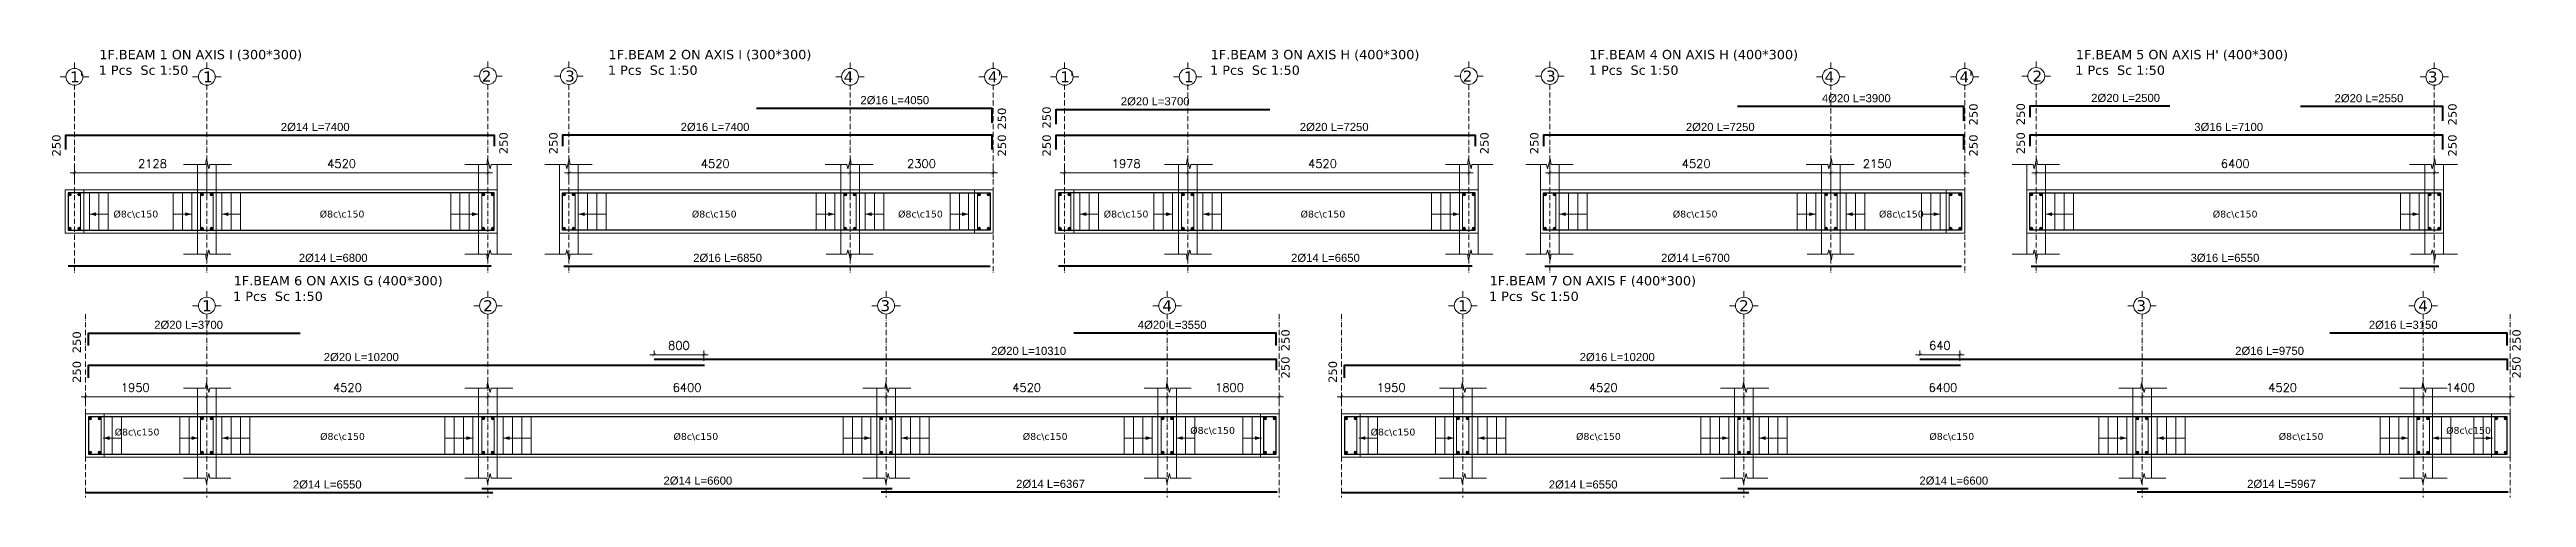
# Model space of a CAD drawing. Header units: inches. Extents: x -17020 to 43805, y -10194 to 123061.
# Drawn here: x 14624 to 18606, y 114273 to 114993 of the extents above; entities that cross this region are included whole.
import ezdxf

# ---------------------------------------------------------------- set-up
doc = ezdxf.new("R2010")
doc.units = ezdxf.units.IN
doc.header["$LTSCALE"] = 0.7
doc.header["$MEASUREMENT"] = 0
doc.linetypes.add('ACAD_ISO10W100', pattern=[18, 12, -3, 0, -3])
doc.layers.get('0').update_dxf_attribs({"lineweight": 13})
doc.layers.get('Defpoints').update_dxf_attribs({"lineweight": 5})
for name, color, linetype, lineweight in [('axis', 254, 'ACAD_ISO10W100', 9), ('BEAM FRAME', 5, 'Continuous', 18), ('COLUMN', 4, 'Continuous', 20), ('elevline', 30, 'Continuous', 20), ('FRAME 070', 5, 'Continuous', 60), ('hatch', 9, 'Continuous', 9), ('renforcment', 141, 'Continuous', 40), ('tex', 3, 'Continuous', 25), ('TEXT', 3, 'Continuous', 25), ('top rein. extension', 50, 'Continuous', 20), ('top renforcment', 7, 'Continuous', 40)]:
    doc.layers.add(name, color=color, linetype=linetype, lineweight=lineweight)
doc.styles.add('100', font='romans.shx', dxfattribs={"height": 13.5})
doc.styles.add('romanc', font='verdana.ttf', dxfattribs={"height": 250})
doc.styles.get("Standard").update_dxf_attribs({"font": 'arial.ttf', "height": 13})
doc.dimstyles.new('100', dxfattribs={"dimtxt": 13.5, "dimasz": 5, "dimexe": 7, "dimexo": 7, "dimgap": 8, "dimtad": 1, "dimdec": 0, "dimlfac": 10, "dimzin": 4, "dimdsep": 46, "dimtxsty": '100', "dimblk": 'ARCHTICK', "dimcen": 0.09, "dimdle": 7, "dimclrd": 1, "dimclre": 8, "dimclrt": 2, "dimadec": 0, "dimazin": 1, "dimtfac": 1, "dimtdec": 0, "dimtix": 1, "dimtofl": 0, "dimtmove": 0, "dimatfit": 3, "dimldrblk": 'ARCHTICK', "dimfxl": 0.18, "dimtolj": 1, "dimtzin": 0, "dimlwd": -1, "dimlwe": -1, "dimarcsym": 0})
doc.dimstyles.get("Standard").update_dxf_attribs({"dimtxt": 13, "dimasz": 5, "dimexe": 0.18, "dimexo": 0.0625, "dimgap": 6, "dimtad": 1, "dimdec": 0, "dimlfac": 10, "dimzin": 0, "dimdsep": 46, "dimtxsty": 'Standard', "dimblk": 'ARCHTICK', "dimcen": 0.09, "dimse1": 1, "dimse2": 1, "dimclrd": 1, "dimclre": 7, "dimclrt": 3, "dimadec": 0, "dimazin": 0, "dimtfac": 1, "dimtdec": 0, "dimtix": 1, "dimtofl": 0, "dimtmove": 0, "dimatfit": 3, "dimldrblk": 'ARCHTICK', "dimfxl": 1, "dimtolj": 1, "dimtzin": 0, "dimarcsym": 0})

msp = doc.modelspace()

# ---------------------------------------------------------------- texts
at = {"layer": 'tex', "style": 'romanc'}
for p in [(14726.5, 114722.9, -33436.19), (15058.03, 114722.9, -33436.19), (15656.33, 114722.9, -33436.19), (15987.85, 114722.9, -33436.19), (16318.37, 114722.9, -33436.19), (16634.89, 114722.9, -33436.19), (17233.19, 114722.9, -33436.19), (17564.71, 114722.9, -33436.19), (18101.33, 114722.9, -33436.19), (14728.49, 114372.33, -33436.19), (15058.75, 114365.26, -33436.19), (15626.8, 114365.26, -33436.19), (16188.33, 114365.26, -33436.19), (16457.51, 114374.98, -33436.19), (16747.49, 114372.33, -33436.19), (17077.75, 114365.26, -33436.19), (17645.8, 114365.26, -33436.19), (18207.33, 114365.26, -33436.19), (18476.51, 114374.98, -33436.19)]:
    msp.add_text('%%C8c\\c150', height=11, dxfattribs=at).set_placement(p)
at = {"layer": 'TEXT', "style": 'romanc'}
for s, height, p in [("1'", 17.6, (14656.74, 114940.16)), ('1 Pcs  Sc 1:50 ', 15, (14702.69, 114952.35)), ('1F.BEAM 1 ON AXIS I (300*300)', 15, (14703.71, 114977.45)), ('1', 17.6, (14870.69, 114940.16)), ('2', 17.6, (15318.73, 114941.52)), ('3', 17.6, (15452.78, 114941.52)), ('1 Pcs  Sc 1:50 ', 15, (15521.36, 114952.35)), ('1F.BEAM 2 ON AXIS I (300*300)', 15, (15522.38, 114977.45)), ('4', 17.6, (15900.44, 114940.16)), ("4'", 17.6, (16132.24, 114940.16)), ("1'", 17.6, (16248.6, 114940.16)), ('1', 17.6, (16447.55, 114940.16)), ('1 Pcs  Sc 1:50 ', 15, (16489.42, 114952.35)), ('1F.BEAM 3 ON AXIS H (400*300)', 15, (16490.44, 114977.45)), ('2', 17.6, (16895.59, 114941.52)), ('3', 17.6, (17029.64, 114941.52)), ('1 Pcs  Sc 1:50 ', 15, (17098.22, 114952.35)), ('1F.BEAM 4 ON AXIS H (400*300)', 15, (17099.24, 114977.45)), ('4', 17.6, (17477.3, 114940.16)), ("4'", 17.6, (17694.1, 114940.16)), ('2', 17.6, (17811.65, 114941.52)), ('1 Pcs  Sc 1:50 ', 15, (17880.24, 114952.35)), ("1F.BEAM 5 ON AXIS H' (400*300)", 15, (17881.25, 114977.45)), ('3', 17.6, (18447.31, 114940.16)), ('1 Pcs  Sc 1:50 ', 15, (14918.84, 114588.66)), ('1F.BEAM 6 ON AXIS G (400*300)', 15, (14919.86, 114613.75)), ('1 Pcs  Sc 1:50 ', 15, (16937.84, 114588.66)), ('1F.BEAM 7 ON AXIS F (400*300)', 15, (16938.86, 114613.75)), ('1', 17.6, (14869.01, 114572.22)), ('2', 17.6, (15321.01, 114572.22)), ('3', 17.6, (15959.67, 114572.22)), ('4', 17.6, (16412.81, 114572.22)), ('1', 17.6, (16888.01, 114572.22)), ('2', 17.6, (17340.01, 114572.22)), ('3', 17.6, (17978.67, 114572.22)), ('4', 17.6, (18431.81, 114572.22))]:
    msp.add_text(s, height=height, dxfattribs=at).set_placement(p)
for p in [(16161.41, 114864.2, -72739.24), (16233.34, 114866.08, -72739.24), (17723.27, 114871.08, -72739.24), (17799.31, 114871.44, -73392.95), (18493.27, 114871.08, -72957.14), (14641.48, 114821.15, -72739.24), (15360.29, 114824.71, -73392.95), (15440.44, 114824.71, -73392.95), (16161.41, 114821.15, -72739.24), (16233.34, 114821.15, -72739.24), (16937.15, 114824.71, -73392.95), (17017.3, 114824.71, -73392.95), (17723.27, 114821.15, -72739.24), (17799.31, 114824.71, -73392.95), (18493.27, 114821.15, -72957.14), (14674.33, 114504.54, -72739.24), (16617.29, 114507.78, -73175.05), (18596.29, 114507.78, -73175.05), (14674.33, 114456.85, -72739.24), (16617.29, 114464.03, -73175.05), (16693.33, 114456.85, -72739.24), (18596.29, 114464.03, -73175.05)]:
    msp.add_text('250', height=13.5, rotation=90, dxfattribs=at).set_placement(p)

# ---------------------------------------------------------------- blocks, each defined once
blk = doc.blocks.new('*D446')
at = {"layer": 'Defpoints', "color": 0, "transparency": 16777216}
for p in [(14656.6, 114485.2, -218.4), (14656.6, 114485.2), (15676.6, 114485.2, -167.8)]:
    blk.add_point(p, dxfattribs=at)
at = {"layer": 'TEXT', "color": 3, "transparency": 16777216, "insert": (15124.9, 114498.2), "char_height": 13, "attachment_point": 5}
blk.add_mtext('\\A1;2%%C20 L=10200', dxfattribs=at)
blk = doc.blocks.new('_ArchTick')
at = {"color": 0, "linetype": 'ByBlock', "lineweight": 0, "const_width": 0.15}
blk.add_lwpolyline([(-0.5, -0.5), (0.5, 0.5)], dxfattribs=at)
blk = doc.blocks.new('*D447')
at = {"color": 8, "transparency": 16777216}
for p, q in [((15968.6, 114428), (15968.6, 114441.6)), ((16420.6, 114428.6), (16420.6, 114441.6))]:
    blk.add_line(p, q, dxfattribs=at)
at = {"color": 1, "transparency": 16777216}
blk.add_line((15961.6, 114434.6), (16427.6, 114434.6), dxfattribs=at)
at = {"layer": 'Defpoints', "color": 0, "transparency": 16777216}
for p in [(15968.6, 114421), (16420.6, 114434.6), (16420.6, 114421.6)]:
    blk.add_point(p, dxfattribs=at)
at = {"color": 1, "transparency": 16777216, "xscale": 5, "yscale": 5, "zscale": 5, "rotation": 180}
blk.add_blockref('_ArchTick', (15968.6, 114434.6), dxfattribs=at)
at = {"color": 1, "transparency": 16777216, "xscale": 5, "yscale": 5, "zscale": 5}
blk.add_blockref('_ArchTick', (16420.6, 114434.6), dxfattribs=at)
at = {"color": 2, "transparency": 16777216, "insert": (16194.6, 114449.4), "char_height": 13.5, "attachment_point": 5, "style": '100'}
blk.add_mtext('\\A1;4520', dxfattribs=at)
blk = doc.blocks.new('*D448')
at = {"layer": 'Defpoints', "color": 0, "transparency": 16777216}
for p in [(15595.6, 114495.2, -157.8), (15595.6, 114495.2), (16626.6, 114495.2, -218.5)]:
    blk.add_point(p, dxfattribs=at)
at = {"layer": 'TEXT', "color": 3, "transparency": 16777216, "insert": (16197.7, 114508.2), "char_height": 13, "attachment_point": 5}
blk.add_mtext('\\A1;2%%C20 L=10310', dxfattribs=at)
blk = doc.blocks.new('*D458')
at = {"color": 1, "transparency": 16777216}
blk.add_line((15682.6, 114502.2), (15588.6, 114502.2), dxfattribs=at)
at = {"color": 8, "transparency": 16777216}
for p, q in [((15595.6, 114502.2), (15595.6, 114509.2)), ((15675.6, 114492.2), (15675.6, 114509.2))]:
    blk.add_line(p, q, dxfattribs=at)
at = {"layer": 'Defpoints', "color": 0, "transparency": 16777216}
for p in [(15595.6, 114502.2), (15595.6, 114495.2), (15675.6, 114485.2)]:
    blk.add_point(p, dxfattribs=at)
at = {"color": 1, "transparency": 16777216, "xscale": 5, "yscale": 5, "zscale": 5, "rotation": 180}
blk.add_blockref('_ArchTick', (15595.6, 114502.2), dxfattribs=at)
at = {"color": 1, "transparency": 16777216, "xscale": 5, "yscale": 5, "zscale": 5}
blk.add_blockref('_ArchTick', (15675.6, 114502.2), dxfattribs=at)
at = {"color": 2, "transparency": 16777216, "insert": (15635.6, 114517), "char_height": 13.5, "attachment_point": 5, "style": '100'}
blk.add_mtext('\\A1;800', dxfattribs=at)
blk = doc.blocks.new('*D449')
at = {"color": 8, "transparency": 16777216}
for p, q in [((15328.6, 114425.7), (15328.6, 114441.6)), ((15968.6, 114428), (15968.6, 114441.6))]:
    blk.add_line(p, q, dxfattribs=at)
at = {"color": 1, "transparency": 16777216}
blk.add_line((15975.6, 114434.6), (15321.6, 114434.6), dxfattribs=at)
at = {"layer": 'Defpoints', "color": 0, "transparency": 16777216}
for p in [(15328.6, 114434.6), (15328.6, 114418.7), (15968.6, 114421)]:
    blk.add_point(p, dxfattribs=at)
at = {"color": 1, "transparency": 16777216, "xscale": 5, "yscale": 5, "zscale": 5, "rotation": 180}
blk.add_blockref('_ArchTick', (15328.6, 114434.6), dxfattribs=at)
at = {"color": 1, "transparency": 16777216, "xscale": 5, "yscale": 5, "zscale": 5}
blk.add_blockref('_ArchTick', (15968.6, 114434.6), dxfattribs=at)
at = {"color": 2, "transparency": 16777216, "insert": (15648.6, 114449.4), "char_height": 13.5, "attachment_point": 5, "style": '100'}
blk.add_mtext('\\A1;6400', dxfattribs=at)
blk = doc.blocks.new('*D450')
at = {"color": 8, "transparency": 16777216}
for p, q in [((14876.6, 114413.4), (14876.6, 114441.6)), ((15328.6, 114425.7), (15328.6, 114441.6))]:
    blk.add_line(p, q, dxfattribs=at)
at = {"color": 1, "transparency": 16777216}
blk.add_line((14869.6, 114434.6), (15335.6, 114434.6), dxfattribs=at)
at = {"layer": 'Defpoints', "color": 0, "transparency": 16777216}
for p in [(14876.6, 114406.4), (15328.6, 114434.6), (15328.6, 114418.7)]:
    blk.add_point(p, dxfattribs=at)
at = {"color": 1, "transparency": 16777216, "xscale": 5, "yscale": 5, "zscale": 5, "rotation": 180}
blk.add_blockref('_ArchTick', (14876.6, 114434.6), dxfattribs=at)
at = {"color": 1, "transparency": 16777216, "xscale": 5, "yscale": 5, "zscale": 5}
blk.add_blockref('_ArchTick', (15328.6, 114434.6), dxfattribs=at)
at = {"color": 2, "transparency": 16777216, "insert": (15102.6, 114449.4), "char_height": 13.5, "attachment_point": 5, "style": '100'}
blk.add_mtext('\\A1;4520', dxfattribs=at)
blk = doc.blocks.new('*D451')
at = {"layer": 'Defpoints', "color": 0, "transparency": 16777216}
for p in [(14656.6, 114537.1, -218.4), (14656.6, 114537.1), (15026.6, 114537.1, -209.5)]:
    blk.add_point(p, dxfattribs=at)
at = {"layer": 'TEXT', "color": 3, "transparency": 16777216, "insert": (14847.3, 114550.1), "char_height": 13, "attachment_point": 5}
blk.add_mtext('\\A1;2%%C20 L=3700', dxfattribs=at)
blk = doc.blocks.new('*D452')
at = {"layer": 'Defpoints', "color": 0, "transparency": 16777216}
for p in [(16270.6, 114537.1, -209.5), (16625.6, 114537.1, -218.4), (16625.6, 114537.1)]:
    blk.add_point(p, dxfattribs=at)
at = {"layer": 'TEXT', "color": 3, "transparency": 16777216, "insert": (16428.5, 114550.1), "char_height": 13, "attachment_point": 5}
blk.add_mtext('\\A1;4%%C20 L=3550', dxfattribs=at)
blk = doc.blocks.new('*D453')
at = {"layer": 'Defpoints', "color": 0, "transparency": 16777216}
for p in [(14681.6, 114280.3, -13652.7), (15336.6, 114280.3, -37100.9), (15336.6, 114280.3)]:
    blk.add_point(p, dxfattribs=at)
at = {"layer": 'TEXT', "color": 3, "transparency": 16777216, "insert": (15070.2, 114293.3), "char_height": 13, "attachment_point": 5}
blk.add_mtext('\\A1;2%%C14 L=6550', dxfattribs=at)
blk = doc.blocks.new('*D454')
at = {"layer": 'Defpoints', "color": 0, "transparency": 16777216}
for p in [(15318.6, 114286.5, -13652.7), (15978.6, 114286.5, -37100.9), (15978.6, 114286.5)]:
    blk.add_point(p, dxfattribs=at)
at = {"layer": 'TEXT', "color": 3, "transparency": 16777216, "insert": (15666, 114299.5), "char_height": 13, "attachment_point": 5}
blk.add_mtext('\\A1;2%%C14 L=6600', dxfattribs=at)
blk = doc.blocks.new('*D455')
at = {"color": 8, "transparency": 16777216}
for p, q in [((16420.6, 114428.5), (16420.6, 114441.6)), ((16600.6, 114428.3), (16600.6, 114441.6))]:
    blk.add_line(p, q, dxfattribs=at)
at = {"color": 1, "transparency": 16777216}
blk.add_line((16607.6, 114434.6), (16413.6, 114434.6), dxfattribs=at)
at = {"layer": 'Defpoints', "color": 0, "transparency": 16777216}
for p in [(16420.6, 114434.6), (16420.6, 114421.5), (16600.6, 114421.3)]:
    blk.add_point(p, dxfattribs=at)
at = {"color": 1, "transparency": 16777216, "xscale": 5, "yscale": 5, "zscale": 5, "rotation": 180}
blk.add_blockref('_ArchTick', (16420.6, 114434.6), dxfattribs=at)
at = {"color": 1, "transparency": 16777216, "xscale": 5, "yscale": 5, "zscale": 5}
blk.add_blockref('_ArchTick', (16600.6, 114434.6), dxfattribs=at)
at = {"color": 2, "transparency": 16777216, "insert": (16520.6, 114449.4), "char_height": 13.5, "attachment_point": 5, "style": '100'}
blk.add_mtext('\\A1;1800', dxfattribs=at)
blk = doc.blocks.new('*D456')
at = {"color": 8, "transparency": 16777216}
for p, q in [((14681.6, 114420.3), (14681.6, 114441.6)), ((14876.6, 114413.4), (14876.6, 114441.6))]:
    blk.add_line(p, q, dxfattribs=at)
at = {"color": 1, "transparency": 16777216}
blk.add_line((14883.6, 114434.6), (14674.6, 114434.6), dxfattribs=at)
at = {"layer": 'Defpoints', "color": 0, "transparency": 16777216}
for p in [(14681.6, 114434.6), (14681.6, 114413.3), (14876.6, 114406.4)]:
    blk.add_point(p, dxfattribs=at)
at = {"color": 1, "transparency": 16777216, "xscale": 5, "yscale": 5, "zscale": 5, "rotation": 180}
blk.add_blockref('_ArchTick', (14681.6, 114434.6), dxfattribs=at)
at = {"color": 1, "transparency": 16777216, "xscale": 5, "yscale": 5, "zscale": 5}
blk.add_blockref('_ArchTick', (14876.6, 114434.6), dxfattribs=at)
at = {"color": 2, "transparency": 16777216, "insert": (14761.6, 114449.4), "char_height": 13.5, "attachment_point": 5, "style": '100'}
blk.add_mtext('\\A1;1950', dxfattribs=at)
blk = doc.blocks.new('*D457')
at = {"layer": 'Defpoints', "color": 0, "transparency": 16777216}
for p in [(15960.6, 114281.3, -13652.7), (16597.3, 114281.3, -37100.9), (16597.3, 114281.3)]:
    blk.add_point(p, dxfattribs=at)
at = {"layer": 'TEXT', "color": 3, "transparency": 16777216, "insert": (16232.9, 114294.3), "char_height": 13, "attachment_point": 5}
blk.add_mtext('\\A1;2%%C14 L=6367', dxfattribs=at)
blk = doc.blocks.new('*D472')
at = {"layer": 'Defpoints', "color": 0, "transparency": 16777216}
for p in [(16675.6, 114485.2, -218.4), (16675.6, 114485.2), (17695.6, 114485.2, -167.8)]:
    blk.add_point(p, dxfattribs=at)
at = {"layer": 'TEXT', "color": 3, "transparency": 16777216, "insert": (17143.9, 114498.2), "char_height": 13, "attachment_point": 5}
blk.add_mtext('\\A1;2%%C16 L=10200', dxfattribs=at)
blk = doc.blocks.new('*D473')
at = {"color": 8, "transparency": 16777216}
for p, q in [((17987.6, 114428), (17987.6, 114441.6)), ((18439.6, 114428.6), (18439.6, 114441.6))]:
    blk.add_line(p, q, dxfattribs=at)
at = {"color": 1, "transparency": 16777216}
blk.add_line((17980.6, 114434.6), (18446.6, 114434.6), dxfattribs=at)
at = {"layer": 'Defpoints', "color": 0, "transparency": 16777216}
for p in [(17987.6, 114421), (18439.6, 114434.6), (18439.6, 114421.6)]:
    blk.add_point(p, dxfattribs=at)
at = {"color": 1, "transparency": 16777216, "xscale": 5, "yscale": 5, "zscale": 5, "rotation": 180}
blk.add_blockref('_ArchTick', (17987.6, 114434.6), dxfattribs=at)
at = {"color": 1, "transparency": 16777216, "xscale": 5, "yscale": 5, "zscale": 5}
blk.add_blockref('_ArchTick', (18439.6, 114434.6), dxfattribs=at)
at = {"color": 2, "transparency": 16777216, "insert": (18213.6, 114449.4), "char_height": 13.5, "attachment_point": 5, "style": '100'}
blk.add_mtext('\\A1;4520', dxfattribs=at)
blk = doc.blocks.new('*D474')
at = {"layer": 'Defpoints', "color": 0, "transparency": 16777216}
for p in [(17630.6, 114495.2, -157.8), (17630.6, 114495.2), (18605.6, 114495.2, -218.5)]:
    blk.add_point(p, dxfattribs=at)
at = {"layer": 'TEXT', "color": 3, "transparency": 16777216, "insert": (18192.7, 114508.2), "char_height": 13, "attachment_point": 5}
blk.add_mtext('\\A1;2%%C16 L=9750', dxfattribs=at)
blk = doc.blocks.new('*D483')
at = {"color": 1, "transparency": 16777216}
blk.add_line((17701.6, 114502.2), (17623.6, 114502.2), dxfattribs=at)
at = {"color": 8, "transparency": 16777216}
for p, q in [((17630.6, 114502.2), (17630.6, 114509.2)), ((17694.6, 114492.2), (17694.6, 114509.2))]:
    blk.add_line(p, q, dxfattribs=at)
at = {"layer": 'Defpoints', "color": 0, "transparency": 16777216}
for p in [(17630.6, 114502.2), (17630.6, 114495.2), (17694.6, 114485.2)]:
    blk.add_point(p, dxfattribs=at)
at = {"color": 1, "transparency": 16777216, "xscale": 5, "yscale": 5, "zscale": 5, "rotation": 180}
blk.add_blockref('_ArchTick', (17630.6, 114502.2), dxfattribs=at)
at = {"color": 1, "transparency": 16777216, "xscale": 5, "yscale": 5, "zscale": 5}
blk.add_blockref('_ArchTick', (17694.6, 114502.2), dxfattribs=at)
at = {"color": 2, "transparency": 16777216, "insert": (17662.6, 114517), "char_height": 13.5, "attachment_point": 5, "style": '100'}
blk.add_mtext('\\A1;640', dxfattribs=at)
blk = doc.blocks.new('*D475')
at = {"color": 8, "transparency": 16777216}
for p, q in [((17347.6, 114425.7), (17347.6, 114441.6)), ((17987.6, 114428), (17987.6, 114441.6))]:
    blk.add_line(p, q, dxfattribs=at)
at = {"color": 1, "transparency": 16777216}
blk.add_line((17994.6, 114434.6), (17340.6, 114434.6), dxfattribs=at)
at = {"layer": 'Defpoints', "color": 0, "transparency": 16777216}
for p in [(17347.6, 114434.6), (17347.6, 114418.7), (17987.6, 114421)]:
    blk.add_point(p, dxfattribs=at)
at = {"color": 1, "transparency": 16777216, "xscale": 5, "yscale": 5, "zscale": 5, "rotation": 180}
blk.add_blockref('_ArchTick', (17347.6, 114434.6), dxfattribs=at)
at = {"color": 1, "transparency": 16777216, "xscale": 5, "yscale": 5, "zscale": 5}
blk.add_blockref('_ArchTick', (17987.6, 114434.6), dxfattribs=at)
at = {"color": 2, "transparency": 16777216, "insert": (17667.6, 114449.4), "char_height": 13.5, "attachment_point": 5, "style": '100'}
blk.add_mtext('\\A1;6400', dxfattribs=at)
blk = doc.blocks.new('*D476')
at = {"color": 8, "transparency": 16777216}
for p, q in [((16895.6, 114413.4), (16895.6, 114441.6)), ((17347.6, 114425.7), (17347.6, 114441.6))]:
    blk.add_line(p, q, dxfattribs=at)
at = {"color": 1, "transparency": 16777216}
blk.add_line((16888.6, 114434.6), (17354.6, 114434.6), dxfattribs=at)
at = {"layer": 'Defpoints', "color": 0, "transparency": 16777216}
for p in [(16895.6, 114406.4), (17347.6, 114434.6), (17347.6, 114418.7)]:
    blk.add_point(p, dxfattribs=at)
at = {"color": 1, "transparency": 16777216, "xscale": 5, "yscale": 5, "zscale": 5, "rotation": 180}
blk.add_blockref('_ArchTick', (16895.6, 114434.6), dxfattribs=at)
at = {"color": 1, "transparency": 16777216, "xscale": 5, "yscale": 5, "zscale": 5}
blk.add_blockref('_ArchTick', (17347.6, 114434.6), dxfattribs=at)
at = {"color": 2, "transparency": 16777216, "insert": (17121.6, 114449.4), "char_height": 13.5, "attachment_point": 5, "style": '100'}
blk.add_mtext('\\A1;4520', dxfattribs=at)
blk = doc.blocks.new('*D477')
at = {"layer": 'Defpoints', "color": 0, "transparency": 16777216}
for p in [(18289.6, 114537.1, -209.5), (18604.6, 114537.1, -218.4), (18604.6, 114537.1)]:
    blk.add_point(p, dxfattribs=at)
at = {"layer": 'TEXT', "color": 3, "transparency": 16777216, "insert": (18407.5, 114550.1), "char_height": 13, "attachment_point": 5}
blk.add_mtext('\\A1;2%%C16 L=3150', dxfattribs=at)
blk = doc.blocks.new('*D478')
at = {"layer": 'Defpoints', "color": 0, "transparency": 16777216}
for p in [(16700.6, 114280.3, -13652.7), (17355.6, 114280.3, -37100.9), (17355.6, 114280.3)]:
    blk.add_point(p, dxfattribs=at)
at = {"layer": 'TEXT', "color": 3, "transparency": 16777216, "insert": (17089.2, 114293.3), "char_height": 13, "attachment_point": 5}
blk.add_mtext('\\A1;2%%C14 L=6550', dxfattribs=at)
blk = doc.blocks.new('*D479')
at = {"layer": 'Defpoints', "color": 0, "transparency": 16777216}
for p in [(17337.6, 114286.5, -13652.7), (17997.6, 114286.5, -37100.9), (17997.6, 114286.5)]:
    blk.add_point(p, dxfattribs=at)
at = {"layer": 'TEXT', "color": 3, "transparency": 16777216, "insert": (17685, 114299.5), "char_height": 13, "attachment_point": 5}
blk.add_mtext('\\A1;2%%C14 L=6600', dxfattribs=at)
blk = doc.blocks.new('*D480')
at = {"color": 8, "transparency": 16777216}
for p, q in [((18439.6, 114428.5), (18439.6, 114441.6)), ((18579.6, 114428.3), (18579.6, 114441.6))]:
    blk.add_line(p, q, dxfattribs=at)
at = {"color": 1, "transparency": 16777216}
blk.add_line((18586.6, 114434.6), (18432.6, 114434.6), dxfattribs=at)
at = {"layer": 'Defpoints', "color": 0, "transparency": 16777216}
for p in [(18439.6, 114434.6), (18439.6, 114421.5), (18579.6, 114421.3)]:
    blk.add_point(p, dxfattribs=at)
at = {"color": 1, "transparency": 16777216, "xscale": 5, "yscale": 5, "zscale": 5, "rotation": 180}
blk.add_blockref('_ArchTick', (18439.6, 114434.6), dxfattribs=at)
at = {"color": 1, "transparency": 16777216, "xscale": 5, "yscale": 5, "zscale": 5}
blk.add_blockref('_ArchTick', (18579.6, 114434.6), dxfattribs=at)
at = {"color": 2, "transparency": 16777216, "insert": (18499.6, 114449.4), "char_height": 13.5, "attachment_point": 5, "style": '100'}
blk.add_mtext('\\A1;1400', dxfattribs=at)
blk = doc.blocks.new('*D481')
at = {"color": 8, "transparency": 16777216}
for p, q in [((16700.6, 114420.3), (16700.6, 114441.6)), ((16895.6, 114413.4), (16895.6, 114441.6))]:
    blk.add_line(p, q, dxfattribs=at)
at = {"color": 1, "transparency": 16777216}
blk.add_line((16902.6, 114434.6), (16693.6, 114434.6), dxfattribs=at)
at = {"layer": 'Defpoints', "color": 0, "transparency": 16777216}
for p in [(16700.6, 114434.6), (16700.6, 114413.3), (16895.6, 114406.4)]:
    blk.add_point(p, dxfattribs=at)
at = {"color": 1, "transparency": 16777216, "xscale": 5, "yscale": 5, "zscale": 5, "rotation": 180}
blk.add_blockref('_ArchTick', (16700.6, 114434.6), dxfattribs=at)
at = {"color": 1, "transparency": 16777216, "xscale": 5, "yscale": 5, "zscale": 5}
blk.add_blockref('_ArchTick', (16895.6, 114434.6), dxfattribs=at)
at = {"color": 2, "transparency": 16777216, "insert": (16780.6, 114449.4), "char_height": 13.5, "attachment_point": 5, "style": '100'}
blk.add_mtext('\\A1;1950', dxfattribs=at)
blk = doc.blocks.new('*D482')
at = {"layer": 'Defpoints', "color": 0, "transparency": 16777216}
for p in [(17979.6, 114281.3, -13652.7), (18576.3, 114281.3, -37100.9), (18576.3, 114281.3)]:
    blk.add_point(p, dxfattribs=at)
at = {"layer": 'TEXT', "color": 3, "transparency": 16777216, "insert": (18211.9, 114294.3), "char_height": 13, "attachment_point": 5}
blk.add_mtext('\\A1;2%%C14 L=5967', dxfattribs=at)
blk = doc.blocks.new('*D416')
at = {"color": 8, "transparency": 16777216}
for p, q in [((14876.6, 114758.2), (14876.6, 114801.7)), ((15328.6, 114776.5), (15328.6, 114801.7))]:
    blk.add_line(p, q, dxfattribs=at)
at = {"color": 1, "transparency": 16777216}
blk.add_line((14869.6, 114794.7), (15335.6, 114794.7), dxfattribs=at)
at = {"layer": 'Defpoints', "color": 0, "transparency": 16777216}
for p in [(15328.6, 114794.7), (15328.6, 114769.5), (14876.6, 114751.2)]:
    blk.add_point(p, dxfattribs=at)
at = {"color": 1, "transparency": 16777216, "xscale": 5, "yscale": 5, "zscale": 5, "rotation": 180}
blk.add_blockref('_ArchTick', (14876.6, 114794.7), dxfattribs=at)
at = {"color": 1, "transparency": 16777216, "xscale": 5, "yscale": 5, "zscale": 5}
blk.add_blockref('_ArchTick', (15328.6, 114794.7), dxfattribs=at)
at = {"color": 2, "transparency": 16777216, "insert": (15093.3, 114809.5), "char_height": 13.5, "attachment_point": 5, "style": '100'}
blk.add_mtext('\\A1;4520', dxfattribs=at)
blk = doc.blocks.new('*D417')
at = {"layer": 'Defpoints', "color": 0, "transparency": 16777216}
for p in [(14653.8, 114644.8, -13652.7), (15333.8, 114644.8, -37318.8), (15333.8, 114644.8)]:
    blk.add_point(p, dxfattribs=at)
at = {"layer": 'TEXT', "color": 3, "transparency": 16777216, "insert": (15079.8, 114657.8), "char_height": 13, "attachment_point": 5}
blk.add_mtext('\\A1;2%%C14 L=6800', dxfattribs=at)
blk = doc.blocks.new('*D418')
at = {"layer": 'Defpoints', "color": 0, "transparency": 16777216}
for p in [(14623.8, 114855.3, 264.3), (14623.8, 114855.3), (15363.8, 114855.3, -440.4)]:
    blk.add_point(p, dxfattribs=at)
at = {"layer": 'TEXT', "color": 3, "transparency": 16777216, "insert": (15050.9, 114868.3), "char_height": 13, "attachment_point": 5}
blk.add_mtext('\\A1;2%%C14 L=7400', dxfattribs=at)
blk = doc.blocks.new('*D419')
at = {"color": 8, "transparency": 16777216}
for p, q in [((14663.8, 114776.5), (14663.8, 114801.7)), ((14876.6, 114758.2), (14876.6, 114801.7))]:
    blk.add_line(p, q, dxfattribs=at)
at = {"color": 1, "transparency": 16777216}
blk.add_line((14883.6, 114794.7), (14656.8, 114794.7), dxfattribs=at)
at = {"layer": 'Defpoints', "color": 0, "transparency": 16777216}
for p in [(14663.8, 114794.7), (14663.8, 114769.5), (14876.6, 114751.2)]:
    blk.add_point(p, dxfattribs=at)
at = {"color": 1, "transparency": 16777216, "xscale": 5, "yscale": 5, "zscale": 5, "rotation": 180}
blk.add_blockref('_ArchTick', (14663.8, 114794.7), dxfattribs=at)
at = {"color": 1, "transparency": 16777216, "xscale": 5, "yscale": 5, "zscale": 5}
blk.add_blockref('_ArchTick', (14876.6, 114794.7), dxfattribs=at)
at = {"color": 2, "transparency": 16777216, "insert": (14789.2, 114809.5), "char_height": 13.5, "attachment_point": 5, "style": '100'}
blk.add_mtext('\\A1;2128', dxfattribs=at)
blk = doc.blocks.new('*D420')
at = {"color": 8, "transparency": 16777216}
for p, q in [((15458.6, 114776.5), (15458.6, 114801.7)), ((15910.6, 114758.2), (15910.6, 114801.7))]:
    blk.add_line(p, q, dxfattribs=at)
at = {"color": 1, "transparency": 16777216}
blk.add_line((15917.6, 114794.7), (15451.6, 114794.7), dxfattribs=at)
at = {"layer": 'Defpoints', "color": 0, "transparency": 16777216}
for p in [(15458.6, 114794.7), (15458.6, 114769.5), (15910.6, 114751.2)]:
    blk.add_point(p, dxfattribs=at)
at = {"color": 1, "transparency": 16777216, "xscale": 5, "yscale": 5, "zscale": 5, "rotation": 180}
blk.add_blockref('_ArchTick', (15458.6, 114794.7), dxfattribs=at)
at = {"color": 1, "transparency": 16777216, "xscale": 5, "yscale": 5, "zscale": 5}
blk.add_blockref('_ArchTick', (15910.6, 114794.7), dxfattribs=at)
at = {"color": 2, "transparency": 16777216, "insert": (15694, 114809.5), "char_height": 13.5, "attachment_point": 5, "style": '100'}
blk.add_mtext('\\A1;4520', dxfattribs=at)
blk = doc.blocks.new('*D421')
at = {"layer": 'Defpoints', "color": 0, "transparency": 16777216}
for p in [(15450.6, 114644.8, -37318.8), (15450.6, 114644.8), (16135.6, 114644.8, -13652.7)]:
    blk.add_point(p, dxfattribs=at)
at = {"layer": 'TEXT', "color": 3, "transparency": 16777216, "insert": (15713.8, 114657.8), "char_height": 13, "attachment_point": 5}
blk.add_mtext('\\A1;2%%C16 L=6850', dxfattribs=at)
blk = doc.blocks.new('*D422')
at = {"layer": 'Defpoints', "color": 0, "transparency": 16777216}
for p in [(15425.2, 114855.3, -440.4), (16165.2, 114855.3, 264.3), (16165.2, 114855.3)]:
    blk.add_point(p, dxfattribs=at)
at = {"layer": 'TEXT', "color": 3, "transparency": 16777216, "insert": (15693.6, 114868.3), "char_height": 13, "attachment_point": 5}
blk.add_mtext('\\A1;2%%C16 L=7400', dxfattribs=at)
blk = doc.blocks.new('*D423')
at = {"color": 8, "transparency": 16777216}
for p, q in [((15910.6, 114758.2), (15910.6, 114801.7)), ((16140.6, 114787), (16140.6, 114801.7))]:
    blk.add_line(p, q, dxfattribs=at)
at = {"color": 1, "transparency": 16777216}
blk.add_line((15903.6, 114794.7), (16147.6, 114794.7), dxfattribs=at)
at = {"layer": 'Defpoints', "color": 0, "transparency": 16777216}
for p in [(16140.6, 114794.7), (16140.6, 114780), (15910.6, 114751.2)]:
    blk.add_point(p, dxfattribs=at)
at = {"color": 1, "transparency": 16777216, "xscale": 5, "yscale": 5, "zscale": 5, "rotation": 180}
blk.add_blockref('_ArchTick', (15910.6, 114794.7), dxfattribs=at)
at = {"color": 1, "transparency": 16777216, "xscale": 5, "yscale": 5, "zscale": 5}
blk.add_blockref('_ArchTick', (16140.6, 114794.7), dxfattribs=at)
at = {"color": 2, "transparency": 16777216, "insert": (16025.6, 114809.5), "char_height": 13.5, "attachment_point": 5, "style": '100'}
blk.add_mtext('\\A1;2300', dxfattribs=at)
blk = doc.blocks.new('*D424')
at = {"color": 8, "transparency": 16777216}
for p, q in [((16453.5, 114758.2), (16453.5, 114801.7)), ((16905.5, 114776.5), (16905.5, 114801.7))]:
    blk.add_line(p, q, dxfattribs=at)
at = {"color": 1, "transparency": 16777216}
blk.add_line((16446.5, 114794.7), (16912.5, 114794.7), dxfattribs=at)
at = {"layer": 'Defpoints', "color": 0, "transparency": 16777216}
for p in [(16905.5, 114794.7), (16905.5, 114769.5), (16453.5, 114751.2)]:
    blk.add_point(p, dxfattribs=at)
at = {"color": 1, "transparency": 16777216, "xscale": 5, "yscale": 5, "zscale": 5, "rotation": 180}
blk.add_blockref('_ArchTick', (16453.5, 114794.7), dxfattribs=at)
at = {"color": 1, "transparency": 16777216, "xscale": 5, "yscale": 5, "zscale": 5}
blk.add_blockref('_ArchTick', (16905.5, 114794.7), dxfattribs=at)
at = {"color": 2, "transparency": 16777216, "insert": (16670.1, 114809.5), "char_height": 13.5, "attachment_point": 5, "style": '100'}
blk.add_mtext('\\A1;4520', dxfattribs=at)
blk = doc.blocks.new('*D425')
at = {"layer": 'Defpoints', "color": 0, "transparency": 16777216}
for p in [(16245.6, 114644.8, -13652.7), (16910.7, 114644.8, -37318.8), (16910.7, 114644.8)]:
    blk.add_point(p, dxfattribs=at)
at = {"layer": 'TEXT', "color": 3, "transparency": 16777216, "insert": (16674.9, 114657.8), "char_height": 13, "attachment_point": 5}
blk.add_mtext('\\A1;2%%C14 L=6650', dxfattribs=at)
blk = doc.blocks.new('*D426')
at = {"layer": 'Defpoints', "color": 0, "transparency": 16777216}
for p in [(16215.6, 114855.3, 264.3), (16215.6, 114855.3), (16940.7, 114855.3, -440.4)]:
    blk.add_point(p, dxfattribs=at)
at = {"layer": 'TEXT', "color": 3, "transparency": 16777216, "insert": (16689, 114868.3), "char_height": 13, "attachment_point": 5}
blk.add_mtext('\\A1;2%%C20 L=7250', dxfattribs=at)
blk = doc.blocks.new('*D427')
at = {"color": 8, "transparency": 16777216}
for p, q in [((16255.6, 114776.5), (16255.6, 114801.7)), ((16453.5, 114758.2), (16453.5, 114801.7))]:
    blk.add_line(p, q, dxfattribs=at)
at = {"color": 1, "transparency": 16777216}
blk.add_line((16460.5, 114794.7), (16248.6, 114794.7), dxfattribs=at)
at = {"layer": 'Defpoints', "color": 0, "transparency": 16777216}
for p in [(16255.6, 114794.7), (16255.6, 114769.5), (16453.5, 114751.2)]:
    blk.add_point(p, dxfattribs=at)
at = {"color": 1, "transparency": 16777216, "xscale": 5, "yscale": 5, "zscale": 5, "rotation": 180}
blk.add_blockref('_ArchTick', (16255.6, 114794.7), dxfattribs=at)
at = {"color": 1, "transparency": 16777216, "xscale": 5, "yscale": 5, "zscale": 5}
blk.add_blockref('_ArchTick', (16453.5, 114794.7), dxfattribs=at)
at = {"color": 2, "transparency": 16777216, "insert": (16354.6, 114809.5), "char_height": 13.5, "attachment_point": 5, "style": '100'}
blk.add_mtext('\\A1;1978', dxfattribs=at)
blk = doc.blocks.new('*D428')
at = {"color": 8, "transparency": 16777216}
for p, q in [((17035.5, 114776.5), (17035.5, 114801.7)), ((17487.5, 114758.2), (17487.5, 114801.7))]:
    blk.add_line(p, q, dxfattribs=at)
at = {"color": 1, "transparency": 16777216}
blk.add_line((17494.5, 114794.7), (17028.5, 114794.7), dxfattribs=at)
at = {"layer": 'Defpoints', "color": 0, "transparency": 16777216}
for p in [(17035.5, 114794.7), (17035.5, 114769.5), (17487.5, 114751.2)]:
    blk.add_point(p, dxfattribs=at)
at = {"color": 1, "transparency": 16777216, "xscale": 5, "yscale": 5, "zscale": 5, "rotation": 180}
blk.add_blockref('_ArchTick', (17035.5, 114794.7), dxfattribs=at)
at = {"color": 1, "transparency": 16777216, "xscale": 5, "yscale": 5, "zscale": 5}
blk.add_blockref('_ArchTick', (17487.5, 114794.7), dxfattribs=at)
at = {"color": 2, "transparency": 16777216, "insert": (17270.8, 114809.5), "char_height": 13.5, "attachment_point": 5, "style": '100'}
blk.add_mtext('\\A1;4520', dxfattribs=at)
blk = doc.blocks.new('*D429')
at = {"layer": 'Defpoints', "color": 0, "transparency": 16777216}
for p in [(17027.5, 114644.8, -37318.8), (17027.5, 114644.8), (17697.5, 114644.8, -13652.7)]:
    blk.add_point(p, dxfattribs=at)
at = {"layer": 'TEXT', "color": 3, "transparency": 16777216, "insert": (17269.7, 114657.8), "char_height": 13, "attachment_point": 5}
blk.add_mtext('\\A1;2%%C14 L=6700', dxfattribs=at)
blk = doc.blocks.new('*D430')
at = {"layer": 'Defpoints', "color": 0, "transparency": 16777216}
for p in [(17002.1, 114855.3, -440.4), (17727.1, 114855.3, 264.3), (17727.1, 114855.3)]:
    blk.add_point(p, dxfattribs=at)
at = {"layer": 'TEXT', "color": 3, "transparency": 16777216, "insert": (17309.6, 114868.3), "char_height": 13, "attachment_point": 5}
blk.add_mtext('\\A1;2%%C20 L=7250', dxfattribs=at)
blk = doc.blocks.new('*D431')
at = {"color": 8, "transparency": 16777216}
for p, q in [((17487.5, 114758.2), (17487.5, 114801.7)), ((17702.5, 114787), (17702.5, 114801.7))]:
    blk.add_line(p, q, dxfattribs=at)
at = {"color": 1, "transparency": 16777216}
blk.add_line((17480.5, 114794.7), (17709.5, 114794.7), dxfattribs=at)
at = {"layer": 'Defpoints', "color": 0, "transparency": 16777216}
for p in [(17702.5, 114794.7), (17702.5, 114780), (17487.5, 114751.2)]:
    blk.add_point(p, dxfattribs=at)
at = {"color": 1, "transparency": 16777216, "xscale": 5, "yscale": 5, "zscale": 5, "rotation": 180}
blk.add_blockref('_ArchTick', (17487.5, 114794.7), dxfattribs=at)
at = {"color": 1, "transparency": 16777216, "xscale": 5, "yscale": 5, "zscale": 5}
blk.add_blockref('_ArchTick', (17702.5, 114794.7), dxfattribs=at)
at = {"color": 2, "transparency": 16777216, "insert": (17562, 114809.5), "char_height": 13.5, "attachment_point": 5, "style": '100'}
blk.add_mtext('\\A1;2150', dxfattribs=at)
blk = doc.blocks.new('*D432')
at = {"layer": 'Defpoints', "color": 0, "transparency": 16777216}
for p in [(17337.5, 114901.5, 136.2), (17727.5, 114901.5, 264.3), (17727.5, 114901.5)]:
    blk.add_point(p, dxfattribs=at)
at = {"layer": 'TEXT', "color": 3, "transparency": 16777216, "insert": (17528.3, 114914.5), "char_height": 13, "attachment_point": 5}
blk.add_mtext('\\A1;4%%C20 L=3900', dxfattribs=at)
blk = doc.blocks.new('*D438')
at = {"color": 8, "transparency": 16777216}
for p, q in [((17817.5, 114776.5), (17817.5, 114801.7)), ((18457.5, 114758.2), (18457.5, 114801.7))]:
    blk.add_line(p, q, dxfattribs=at)
at = {"color": 1, "transparency": 16777216}
blk.add_line((18464.5, 114794.7), (17810.5, 114794.7), dxfattribs=at)
at = {"layer": 'Defpoints', "color": 0, "transparency": 16777216}
for p in [(17817.5, 114794.7), (17817.5, 114769.5), (18457.5, 114751.2)]:
    blk.add_point(p, dxfattribs=at)
at = {"color": 1, "transparency": 16777216, "xscale": 5, "yscale": 5, "zscale": 5, "rotation": 180}
blk.add_blockref('_ArchTick', (17817.5, 114794.7), dxfattribs=at)
at = {"color": 1, "transparency": 16777216, "xscale": 5, "yscale": 5, "zscale": 5}
blk.add_blockref('_ArchTick', (18457.5, 114794.7), dxfattribs=at)
at = {"color": 2, "transparency": 16777216, "insert": (18137.5, 114809.5), "char_height": 13.5, "attachment_point": 5, "style": '100'}
blk.add_mtext('\\A1;6400', dxfattribs=at)
blk = doc.blocks.new('*D439')
at = {"layer": 'Defpoints', "color": 0, "transparency": 16777216}
for p in [(17809.5, 114644.8, -37318.8), (17809.5, 114644.8), (18464.5, 114644.8, -13870.6)]:
    blk.add_point(p, dxfattribs=at)
at = {"layer": 'TEXT', "color": 3, "transparency": 16777216, "insert": (18120.9, 114657.8), "char_height": 13, "attachment_point": 5}
blk.add_mtext('\\A1;3%%C16 L=6550', dxfattribs=at)
blk = doc.blocks.new('*D440')
at = {"layer": 'Defpoints', "color": 0, "transparency": 16777216}
for p in [(17784.1, 114855.3, -440.4), (18494.1, 114855.3, 46.4), (18494.1, 114855.3)]:
    blk.add_point(p, dxfattribs=at)
at = {"layer": 'TEXT', "color": 3, "transparency": 16777216, "insert": (18126.9, 114868.3), "char_height": 13, "attachment_point": 5}
blk.add_mtext('\\A1;3%%C16 L=7100', dxfattribs=at)
blk = doc.blocks.new('*D441')
at = {"layer": 'Defpoints', "color": 0, "transparency": 16777216}
for p in [(18242.5, 114901.5, 136.2), (18497.5, 114901.5, 46.4), (18497.5, 114901.5)]:
    blk.add_point(p, dxfattribs=at)
at = {"layer": 'TEXT', "color": 3, "transparency": 16777216, "insert": (18352.4, 114914.5), "char_height": 13, "attachment_point": 5}
blk.add_mtext('\\A1;2%%C20 L=2550', dxfattribs=at)
blk = doc.blocks.new('*D442')
at = {"layer": 'Defpoints', "color": 0, "transparency": 16777216}
for p in [(17782.5, 114902, -440.4), (18032.5, 114902, -290.9), (18032.5, 114902)]:
    blk.add_point(p, dxfattribs=at)
at = {"layer": 'TEXT', "color": 3, "transparency": 16777216, "insert": (17961.2, 114915), "char_height": 13, "attachment_point": 5}
blk.add_mtext('\\A1;2%%C20 L=2500', dxfattribs=at)
blk = doc.blocks.new('*D444')
at = {"layer": 'Defpoints', "color": 0, "transparency": 16777216}
for p in [(15760.2, 114898.3, -121), (16165.2, 114898.3, 264.3), (16165.2, 114898.3)]:
    blk.add_point(p, dxfattribs=at)
at = {"layer": 'TEXT', "color": 3, "transparency": 16777216, "insert": (15982.5, 114911.4), "char_height": 13, "attachment_point": 5}
blk.add_mtext('\\A1;2%%C16 L=4050', dxfattribs=at)
blk = doc.blocks.new('*D445')
at = {"layer": 'Defpoints', "color": 0, "transparency": 16777216}
for p in [(16215.6, 114896.5, 264.3), (16215.6, 114896.5), (16585.6, 114896.5, 136.2)]:
    blk.add_point(p, dxfattribs=at)
at = {"layer": 'TEXT', "color": 3, "transparency": 16777216, "insert": (16401.2, 114909.5), "char_height": 13, "attachment_point": 5}
blk.add_mtext('\\A1;2%%C20 L=3700', dxfattribs=at)

# ---------------------------------------------------------------- dimensions: what is measured, and where the dimension line sits
for base, p1, p2, picture, middle in [((14663.7638, 114794.7264), (14876.6133, 114751.1682), (14663.7638, 114769.5249), '*D419', (14789.2244, 114794.7264)), ((15458.61, 114794.73), (15910.61, 114751.17), (15458.61, 114769.52), '*D420', (15693.96, 114794.73)), ((16255.63, 114794.73), (16453.47, 114751.17), (16255.63, 114769.52), '*D427', (16354.55, 114794.73)), ((17035.47, 114794.73), (17487.47, 114751.17), (17035.47, 114769.52), '*D428', (17270.82, 114794.73)), ((17817.49, 114794.73), (18457.49, 114751.17), (17817.49, 114769.52), '*D438', (18137.49, 114794.73)), ((14681.61, 114434.63), (14876.61, 114406.43), (14681.61, 114413.25), '*D456', (14761.61, 114434.63)), ((15328.61, 114434.63), (15968.61, 114421.04), (15328.61, 114418.72), '*D449', (15648.61, 114434.63)), ((16420.61, 114434.63), (16600.61, 114421.31), (16420.61, 114421.52), '*D455', (16520.61, 114434.63)), ((16700.61, 114434.63), (16895.61, 114406.43), (16700.61, 114413.25), '*D481', (16780.61, 114434.63)), ((17347.61, 114434.63), (17987.61, 114421.04), (17347.61, 114418.72), '*D475', (17667.61, 114434.63)), ((18439.61, 114434.63), (18579.61, 114421.31), (18439.61, 114421.52), '*D480', (18499.61, 114434.63))]:
    dim = msp.add_linear_dim(base=base, p1=p1, p2=p2, angle=180, dimstyle='100')
    dim.commit()
    dim.dimension.update_dxf_attribs({"geometry": picture, "text_midpoint": middle, "dimtype": 160})
for base, p1, p2, picture, middle in [((15328.61, 114794.73), (14876.61, 114751.17), (15328.61, 114769.52), '*D416', (15093.27, 114794.73)), ((16140.63, 114794.73), (15910.61, 114751.17), (16140.63, 114780.02), '*D423', (16025.62, 114794.73)), ((16905.47, 114794.73), (16453.47, 114751.17), (16905.47, 114769.52), '*D424', (16670.13, 114794.73)), ((17702.49, 114794.73), (17487.47, 114751.17), (17702.49, 114780.02), '*D431', (17562.03, 114794.73)), ((15328.61, 114434.63), (14876.61, 114406.43), (15328.61, 114418.72), '*D450', (15102.61, 114434.63)), ((16420.61, 114434.63), (15968.61, 114421.04), (16420.61, 114421.63), '*D447', (16194.61, 114434.63)), ((17347.61, 114434.63), (16895.61, 114406.43), (17347.61, 114418.72), '*D476', (17121.61, 114434.63)), ((18439.61, 114434.63), (17987.61, 114421.04), (18439.61, 114421.63), '*D473', (18213.61, 114434.63))]:
    dim = msp.add_linear_dim(base=base, p1=p1, p2=p2, dimstyle='100')
    dim.commit()
    dim.dimension.update_dxf_attribs({"geometry": picture, "text_midpoint": middle, "dimtype": 160})
for base, p1, p2, picture, middle in [((15595.58, 114502.21), (15675.58, 114485.21), (15595.58, 114495.21), '*D458', (15635.58, 114516.96)), ((17630.58, 114502.21), (17694.58, 114485.21), (17630.58, 114495.21), '*D483', (17662.58, 114516.96))]:
    dim = msp.add_linear_dim(base=base, p1=p1, p2=p2, dimstyle='100')
    dim.commit()
    dim.dimension.update_dxf_attribs({"geometry": picture, "text_midpoint": middle})
at = {"layer": 'TEXT'}
for base, p1, p2, angle, text, picture, middle in [((16165.23, 114898.35), (15760.21, 114898.35, -120.99), (16165.23, 114898.35, 264.29), 0, '2%%C16 L=<>', '*D444', (15982.53, 114898.35)), ((16215.63, 114896.53), (16585.63, 114896.53, 136.17), (16215.63, 114896.53, 264.29), 180, '2%%C20 L=<>', '*D445', (16401.21, 114896.53)), ((17727.49, 114901.53), (17337.49, 114901.53, 136.17), (17727.49, 114901.53, 264.29), 0, '4%%C20 L=<>', '*D432', (17528.27, 114901.53)), ((18032.49, 114902.04), (17782.49, 114902.04, -440.37), (18032.49, 114902.04, -290.89), 0, '2%%C20 L=<>', '*D442', (17961.22, 114902.04)), ((18497.49, 114901.53), (18242.49, 114901.53, 136.17), (18497.49, 114901.53, 46.39), 0, '2%%C20 L=<>', '*D441', (18352.42, 114901.53)), ((14623.7638, 114855.3042), (15363.8133, 114855.3042, -440.3669), (14623.7638, 114855.3042, 264.294), 180, '2%%C14 L=<>', '*D418', (15050.8592, 114855.3042)), ((16165.23, 114855.3), (15425.21, 114855.3, -440.37), (16165.23, 114855.3, 264.29), 0, '2%%C16 L=<>', '*D422', (15693.63, 114855.3)), ((16215.63, 114855.3), (16940.67, 114855.3, -440.37), (16215.63, 114855.3, 264.29), 180, '2%%C20 L=<>', '*D426', (16689.02, 114855.3)), ((17727.09, 114855.3), (17002.07, 114855.3, -440.37), (17727.09, 114855.3, 264.29), 0, '2%%C20 L=<>', '*D430', (17309.65, 114855.3)), ((18494.09, 114855.3), (17784.09, 114855.3, -440.37), (18494.09, 114855.3, 46.39), 0, '3%%C16 L=<>', '*D440', (18126.92, 114855.3)), ((15333.8125, 114644.7749, 12366.9612), (14653.7638, 114644.7749, -1285.7206), (15333.8125, 114644.7749, -24951.8283), 0, '2%%C14 L=<>', '*D417', (15079.8173, 114644.7749, 12366.9612)), ((15450.61, 114644.77, 12366.96), (16135.63, 114644.77, -1285.72), (15450.61, 114644.77, -24951.83), 180, '2%%C16 L=<>', '*D421', (15713.8, 114644.77, 12366.96)), ((16910.67, 114644.77, 12366.96), (16245.63, 114644.77, -1285.72), (16910.67, 114644.77, -24951.83), 0, '2%%C14 L=<>', '*D425', (16674.88, 114644.77, 12366.96)), ((17027.48, 114644.77, 12366.96), (17697.49, 114644.77, -1285.72), (17027.48, 114644.77, -24951.83), 180, '2%%C14 L=<>', '*D429', (17269.74, 114644.77, 12366.96)), ((17809.49, 114644.77, 12366.96), (18464.49, 114644.77, -1503.63), (17809.49, 114644.77, -24951.83), 180, '3%%C16 L=<>', '*D439', (18120.94, 114644.77, 12366.96)), ((14656.61, 114537.11), (15026.61, 114537.11, -209.54), (14656.61, 114537.11, -218.39), 180, '2%%C20 L=<>', '*D451', (14847.32, 114537.11)), ((16625.61, 114537.11), (16270.61, 114537.11, -209.54), (16625.61, 114537.11, -218.39), 0, '4%%C20 L=<>', '*D452', (16428.47, 114537.11)), ((18604.61, 114537.11), (18289.61, 114537.11, -209.54), (18604.61, 114537.11, -218.39), 0, '2%%C16 L=<>', '*D477', (18407.47, 114537.11)), ((15595.58, 114495.21), (16626.61, 114495.21, -218.54), (15595.58, 114495.21, -157.78), 180, '2%%C20 L=<>', '*D448', (16197.73, 114495.21)), ((17630.58, 114495.21), (18605.61, 114495.21, -218.54), (17630.58, 114495.21, -157.78), 180, '2%%C16 L=<>', '*D474', (18192.73, 114495.21)), ((14656.61, 114485.21), (15676.58, 114485.21, -167.76), (14656.61, 114485.21, -218.39), 180, '2%%C20 L=<>', '*D446', (15124.87, 114485.21)), ((16675.61, 114485.21), (17695.58, 114485.21, -167.76), (16675.61, 114485.21, -218.39), 180, '2%%C16 L=<>', '*D472', (17143.87, 114485.21)), ((15336.61, 114280.31, 12366.96), (14681.61, 114280.31, -1285.72), (15336.61, 114280.31, -24733.92), 0, '2%%C14 L=<>', '*D453', (15070.19, 114280.31, 12366.96)), ((15978.61, 114286.45, 12366.96), (15318.61, 114286.45, -1285.72), (15978.61, 114286.45, -24733.92), 0, '2%%C14 L=<>', '*D454', (15666, 114286.45, 12366.96)), ((16597.31, 114281.34, 12366.96), (15960.61, 114281.34, -1285.72), (16597.31, 114281.34, -24733.92), 0, '2%%C14 L=<>', '*D457', (16232.91, 114281.34, 12366.96)), ((17355.61, 114280.31, 12366.96), (16700.61, 114280.31, -1285.72), (17355.61, 114280.31, -24733.92), 0, '2%%C14 L=<>', '*D478', (17089.19, 114280.31, 12366.96)), ((17997.61, 114286.45, 12366.96), (17337.61, 114286.45, -1285.72), (17997.61, 114286.45, -24733.92), 0, '2%%C14 L=<>', '*D479', (17685, 114286.45, 12366.96)), ((18576.31, 114281.34, 12366.96), (17979.61, 114281.34, -1285.72), (18576.31, 114281.34, -24733.92), 0, '2%%C14 L=<>', '*D482', (18211.91, 114281.34, 12366.96))]:
    dim = msp.add_linear_dim(base=base, p1=p1, p2=p2, angle=angle, text=text, dimstyle='Standard', override={"dimsd1": 1, "dimsd2": 1, "dimfxl": 0.1, "dimfxlon": 1}, dxfattribs=at)
    dim.commit()
    dim.dimension.update_dxf_attribs({"geometry": picture, "text_midpoint": middle, "dimtype": 161})

# ---------------------------------------------------------------- hatches: boundary and pattern name
at = {"layer": 'elevline'}
for points in [[(14658.52, 114760.05, 1), (14653.76, 114760.05, 1)], [(14669.01, 114760.05, -1), (14673.76, 114760.05, -1)], [(14871.37, 114760.05, 1), (14866.61, 114760.05, 1)], [(14881.86, 114760.05, -1), (14886.61, 114760.05, -1)], [(15323.37, 114760.05, 1), (15318.61, 114760.05, 1)], [(15333.86, 114760.05, -1), (15338.61, 114760.05, -1)], [(15453.37, 114760.05, 1), (15448.61, 114760.05, 1)], [(15463.86, 114760.05, -1), (15468.61, 114760.05, -1)], [(15905.37, 114760.05, 1), (15900.61, 114760.05, 1)], [(15915.86, 114760.05, -1), (15920.61, 114760.05, -1)], [(16120.38, 114760.05, 1), (16115.63, 114760.05, 1)], [(16130.87, 114760.05, -1), (16135.63, 114760.05, -1)], [(16250.38, 114760.05, 1), (16245.63, 114760.05, 1)], [(16260.87, 114760.05, -1), (16265.63, 114760.05, -1)], [(16448.23, 114760.05, 1), (16443.47, 114760.05, 1)], [(16458.72, 114760.05, -1), (16463.47, 114760.05, -1)], [(16900.23, 114760.05, 1), (16895.47, 114760.05, 1)], [(16910.72, 114760.05, -1), (16915.47, 114760.05, -1)], [(17030.23, 114760.05, 1), (17025.47, 114760.05, 1)], [(17040.72, 114760.05, -1), (17045.47, 114760.05, -1)], [(17482.23, 114760.05, 1), (17477.47, 114760.05, 1)], [(17492.72, 114760.05, -1), (17497.47, 114760.05, -1)], [(17682.24, 114760.05, 1), (17677.49, 114760.05, 1)], [(17692.73, 114760.05, -1), (17697.49, 114760.05, -1)], [(17812.24, 114760.05, 1), (17807.49, 114760.05, 1)], [(17822.73, 114760.05, -1), (17827.49, 114760.05, -1)], [(18452.24, 114760.05, 1), (18447.49, 114760.05, 1)], [(18462.73, 114760.05, -1), (18467.49, 114760.05, -1)], [(14658.52, 114704.81, -1), (14653.76, 114704.81, -1)], [(14669.01, 114704.81, 1), (14673.76, 114704.81, 1)], [(14871.37, 114704.81, -1), (14866.61, 114704.81, -1)], [(14881.86, 114704.81, 1), (14886.61, 114704.81, 1)], [(15323.37, 114704.81, -1), (15318.61, 114704.81, -1)], [(15333.86, 114704.81, 1), (15338.61, 114704.81, 1)], [(15453.37, 114704.81, -1), (15448.61, 114704.81, -1)], [(15463.86, 114704.81, 1), (15468.61, 114704.81, 1)], [(15905.37, 114704.81, -1), (15900.61, 114704.81, -1)], [(15915.86, 114704.81, 1), (15920.61, 114704.81, 1)], [(16120.38, 114704.81, -1), (16115.63, 114704.81, -1)], [(16130.87, 114704.81, 1), (16135.63, 114704.81, 1)], [(16250.38, 114704.81, -1), (16245.63, 114704.81, -1)], [(16260.87, 114704.81, 1), (16265.63, 114704.81, 1)], [(16448.23, 114704.81, -1), (16443.47, 114704.81, -1)], [(16458.72, 114704.81, 1), (16463.47, 114704.81, 1)], [(16900.23, 114704.81, -1), (16895.47, 114704.81, -1)], [(16910.72, 114704.81, 1), (16915.47, 114704.81, 1)], [(17030.23, 114704.81, -1), (17025.47, 114704.81, -1)], [(17040.72, 114704.81, 1), (17045.47, 114704.81, 1)], [(17482.23, 114704.81, -1), (17477.47, 114704.81, -1)], [(17492.72, 114704.81, 1), (17497.47, 114704.81, 1)], [(17682.24, 114704.81, -1), (17677.49, 114704.81, -1)], [(17692.73, 114704.81, 1), (17697.49, 114704.81, 1)], [(17812.24, 114704.81, -1), (17807.49, 114704.81, -1)], [(17822.73, 114704.81, 1), (17827.49, 114704.81, 1)], [(18452.24, 114704.81, -1), (18447.49, 114704.81, -1)], [(18462.73, 114704.81, 1), (18467.49, 114704.81, 1)], [(14691.37, 114399.95, 1), (14686.61, 114399.95, 1)], [(14701.86, 114399.95, -1), (14706.61, 114399.95, -1)], [(14871.37, 114399.95, 1), (14866.61, 114399.95, 1)], [(14881.86, 114399.95, -1), (14886.61, 114399.95, -1)], [(15323.37, 114399.95, 1), (15318.61, 114399.95, 1)], [(15333.86, 114399.95, -1), (15338.61, 114399.95, -1)], [(15963.37, 114399.95, 1), (15958.61, 114399.95, 1)], [(15973.86, 114399.95, -1), (15978.61, 114399.95, -1)], [(16415.37, 114399.95, 1), (16410.61, 114399.95, 1)], [(16425.86, 114399.95, -1), (16430.61, 114399.95, -1)], [(16580.37, 114399.95, 1), (16575.61, 114399.95, 1)], [(16590.86, 114399.95, -1), (16595.61, 114399.95, -1)], [(16710.37, 114399.95, 1), (16705.61, 114399.95, 1)], [(16720.86, 114399.95, -1), (16725.61, 114399.95, -1)], [(16890.37, 114399.95, 1), (16885.61, 114399.95, 1)], [(16900.86, 114399.95, -1), (16905.61, 114399.95, -1)], [(17342.37, 114399.95, 1), (17337.61, 114399.95, 1)], [(17352.86, 114399.95, -1), (17357.61, 114399.95, -1)], [(17982.37, 114399.95, 1), (17977.61, 114399.95, 1)], [(17992.86, 114399.95, -1), (17997.61, 114399.95, -1)], [(18434.37, 114399.95, 1), (18429.61, 114399.95, 1)], [(18444.86, 114399.95, -1), (18449.61, 114399.95, -1)], [(18559.37, 114399.95, 1), (18554.61, 114399.95, 1)], [(18569.86, 114399.95, -1), (18574.61, 114399.95, -1)], [(14691.37, 114344.71, -1), (14686.61, 114344.71, -1)], [(14701.86, 114344.71, 1), (14706.61, 114344.71, 1)], [(14871.37, 114344.71, -1), (14866.61, 114344.71, -1)], [(14881.86, 114344.71, 1), (14886.61, 114344.71, 1)], [(15323.37, 114344.71, -1), (15318.61, 114344.71, -1)], [(15333.86, 114344.71, 1), (15338.61, 114344.71, 1)], [(15963.37, 114344.71, -1), (15958.61, 114344.71, -1)], [(15973.86, 114344.71, 1), (15978.61, 114344.71, 1)], [(16415.37, 114344.71, -1), (16410.61, 114344.71, -1)], [(16425.86, 114344.71, 1), (16430.61, 114344.71, 1)], [(16580.37, 114344.71, -1), (16575.61, 114344.71, -1)], [(16590.86, 114344.71, 1), (16595.61, 114344.71, 1)], [(16710.37, 114344.71, -1), (16705.61, 114344.71, -1)], [(16720.86, 114344.71, 1), (16725.61, 114344.71, 1)], [(16890.37, 114344.71, -1), (16885.61, 114344.71, -1)], [(16900.86, 114344.71, 1), (16905.61, 114344.71, 1)], [(17342.37, 114344.71, -1), (17337.61, 114344.71, -1)], [(17352.86, 114344.71, 1), (17357.61, 114344.71, 1)], [(17982.37, 114344.71, -1), (17977.61, 114344.71, -1)], [(17992.86, 114344.71, 1), (17997.61, 114344.71, 1)], [(18434.37, 114344.71, -1), (18429.61, 114344.71, -1)], [(18444.86, 114344.71, 1), (18449.61, 114344.71, 1)], [(18559.37, 114344.71, -1), (18554.61, 114344.71, -1)], [(18569.86, 114344.71, 1), (18574.61, 114344.71, 1)]]:
    msp.add_hatch(color=256, dxfattribs=at).paths.add_polyline_path(points)

# ---------------------------------------------------------------- linework, layer by layer
at = {"layer": 'axis'}
for p, q in [((14663.76, 114936.83), (14663.76, 114632.69)), ((14663.76, 114936.83), (14663.76, 114632.69)), ((14876.61, 114936.83), (14876.61, 114632.69)), ((15328.61, 114936.83), (15328.61, 114632.69)), ((15458.61, 114936.83), (15458.61, 114632.69)), ((15910.61, 114936.83), (15910.61, 114632.69)), ((16140.63, 114936.83), (16140.63, 114632.69)), ((16140.63, 114936.83), (16140.63, 114632.69)), ((16255.63, 114936.83), (16255.63, 114632.69)), ((16255.63, 114936.83), (16255.63, 114632.69)), ((16453.47, 114936.83), (16453.47, 114632.69)), ((16905.47, 114936.83), (16905.47, 114632.69)), ((17035.47, 114936.83), (17035.47, 114632.69)), ((17487.47, 114936.83), (17487.47, 114632.69)), ((17702.49, 114936.83), (17702.49, 114632.69)), ((17702.49, 114936.83), (17702.49, 114632.69)), ((17817.49, 114936.83), (17817.49, 114632.69)), ((18457.49, 114936.83), (18457.49, 114632.69)), ((14681.61, 114567.52), (14681.61, 114272.59)), ((14876.61, 114567.52), (14876.61, 114272.59)), ((15328.61, 114567.52), (15328.61, 114272.59)), ((15328.61, 114567.52), (15328.61, 114272.59)), ((15968.61, 114567.52), (15968.61, 114272.59)), ((16420.61, 114567.52), (16420.61, 114272.59)), ((16600.61, 114567.52), (16600.61, 114272.59)), ((16700.61, 114567.52), (16700.61, 114272.59)), ((16895.61, 114567.52), (16895.61, 114272.59)), ((17347.61, 114567.52), (17347.61, 114272.59)), ((17347.61, 114567.52), (17347.61, 114272.59)), ((17987.61, 114567.52), (17987.61, 114272.59)), ((18439.61, 114567.52), (18439.61, 114272.59)), ((18579.61, 114567.52), (18579.61, 114272.59))]:
    msp.add_line(p, q, dxfattribs=at)
at = {"layer": 'BEAM FRAME', "elevation": 217.91}
for points in [[(14648.76, 114697.43), (15343.61, 114697.43), (15343.61, 114767.43), (14648.76, 114767.43)], [(16140.63, 114697.43), (15443.61, 114697.43), (15443.61, 114767.43), (16140.63, 114767.43)], [(16240.63, 114697.43), (16920.47, 114697.43), (16920.47, 114767.43), (16240.63, 114767.43)], [(17702.49, 114697.43), (17020.47, 114697.43), (17020.47, 114767.43), (17702.49, 114767.43)], [(18472.49, 114697.43), (17802.49, 114697.43), (17802.49, 114767.43), (18472.49, 114767.43)], [(14681.61, 114337.33), (16600.61, 114337.33), (16600.61, 114407.33), (14681.61, 114407.33)], [(16700.61, 114337.33), (18579.61, 114337.33), (18579.61, 114407.33), (16700.61, 114407.33)]]:
    msp.add_lwpolyline(points, close=True, dxfattribs=at)
at = {"layer": 'COLUMN', "lineweight": 20}
for p, q in [((14861.61, 114808.36, 217.91), (14861.61, 114767.43, 217.91)), ((14891.61, 114808.36, 217.91), (14891.61, 114767.43, 217.91)), ((15313.61, 114808.36, 217.91), (15313.61, 114767.43, 217.91)), ((15343.61, 114808.36, 217.91), (15343.61, 114767.43, 217.91)), ((15443.61, 114808.36, 217.91), (15443.61, 114767.43, 217.91)), ((15473.61, 114808.36, 217.91), (15473.61, 114767.43, 217.91)), ((15895.61, 114808.36, 217.91), (15895.61, 114767.43, 217.91)), ((15925.61, 114808.36, 217.91), (15925.61, 114767.43, 217.91)), ((16438.47, 114808.36, 217.91), (16438.47, 114767.43, 217.91)), ((16468.47, 114808.36, 217.91), (16468.47, 114767.43, 217.91)), ((16890.47, 114808.36, 217.91), (16890.47, 114767.43, 217.91)), ((16920.47, 114808.36, 217.91), (16920.47, 114767.43, 217.91)), ((17020.47, 114808.36, 217.91), (17020.47, 114767.43, 217.91)), ((17050.47, 114808.36, 217.91), (17050.47, 114767.43, 217.91)), ((17472.47, 114808.36, 217.91), (17472.47, 114767.43, 217.91)), ((17502.47, 114808.36, 217.91), (17502.47, 114767.43, 217.91)), ((17802.49, 114808.36, 217.91), (17802.49, 114767.43, 217.91)), ((17832.49, 114808.36, 217.91), (17832.49, 114767.43, 217.91)), ((18442.49, 114808.36, 217.91), (18442.49, 114767.43, 217.91)), ((18472.49, 114808.36, 217.91), (18472.49, 114767.43, 217.91)), ((14861.61, 114664, 217.91), (14861.61, 114697.43, 217.91)), ((14891.61, 114664, 217.91), (14891.61, 114697.43, 217.91)), ((15313.61, 114664, 217.91), (15313.61, 114697.43, 217.91)), ((15343.61, 114664, 217.91), (15343.61, 114697.43, 217.91)), ((15443.61, 114664, 217.91), (15443.61, 114697.43, 217.91)), ((15473.61, 114664, 217.91), (15473.61, 114697.43, 217.91)), ((15895.61, 114664, 217.91), (15895.61, 114697.43, 217.91)), ((15925.61, 114664, 217.91), (15925.61, 114697.43, 217.91)), ((16438.47, 114664, 217.91), (16438.47, 114697.43, 217.91)), ((16468.47, 114664, 217.91), (16468.47, 114697.43, 217.91)), ((16890.47, 114664, 217.91), (16890.47, 114697.43, 217.91)), ((16920.47, 114664, 217.91), (16920.47, 114697.43, 217.91)), ((17020.47, 114664, 217.91), (17020.47, 114697.43, 217.91)), ((17050.47, 114664, 217.91), (17050.47, 114697.43, 217.91)), ((17472.47, 114664, 217.91), (17472.47, 114697.43, 217.91)), ((17502.47, 114664, 217.91), (17502.47, 114697.43, 217.91)), ((17802.49, 114664, 217.91), (17802.49, 114697.43, 217.91)), ((17832.49, 114664, 217.91), (17832.49, 114697.43, 217.91)), ((18442.49, 114664, 217.91), (18442.49, 114697.43, 217.91)), ((18472.49, 114664, 217.91), (18472.49, 114697.43, 217.91)), ((14861.61, 114448.26, 217.91), (14861.61, 114407.33, 217.91)), ((14891.61, 114448.26, 217.91), (14891.61, 114407.33, 217.91)), ((15313.61, 114448.26, 217.91), (15313.61, 114407.33, 217.91)), ((15343.61, 114448.26, 217.91), (15343.61, 114407.33, 217.91)), ((15953.61, 114448.26, 217.91), (15953.61, 114407.33, 217.91)), ((15983.61, 114448.26, 217.91), (15983.61, 114407.33, 217.91)), ((16405.61, 114448.26, 217.91), (16405.61, 114407.33, 217.91)), ((16435.61, 114448.26, 217.91), (16435.61, 114407.33, 217.91)), ((16880.61, 114448.26, 217.91), (16880.61, 114407.33, 217.91)), ((16910.61, 114448.26, 217.91), (16910.61, 114407.33, 217.91)), ((17332.61, 114448.26, 217.91), (17332.61, 114407.33, 217.91)), ((17362.61, 114448.26, 217.91), (17362.61, 114407.33, 217.91)), ((17972.61, 114448.26, 217.91), (17972.61, 114407.33, 217.91)), ((18002.61, 114448.26, 217.91), (18002.61, 114407.33, 217.91)), ((18424.61, 114448.26, 217.91), (18424.61, 114407.33, 217.91)), ((18454.61, 114448.26, 217.91), (18454.61, 114407.33, 217.91)), ((14861.61, 114303.9, 217.91), (14861.61, 114337.33, 217.91)), ((14891.61, 114303.9, 217.91), (14891.61, 114337.33, 217.91)), ((15313.61, 114303.9, 217.91), (15313.61, 114337.33, 217.91)), ((15343.61, 114303.9, 217.91), (15343.61, 114337.33, 217.91)), ((15953.61, 114303.9, 217.91), (15953.61, 114337.33, 217.91)), ((15983.61, 114303.9, 217.91), (15983.61, 114337.33, 217.91)), ((16405.61, 114303.9, 217.91), (16405.61, 114337.33, 217.91)), ((16435.61, 114303.9, 217.91), (16435.61, 114337.33, 217.91)), ((16880.61, 114303.9, 217.91), (16880.61, 114337.33, 217.91)), ((16910.61, 114303.9, 217.91), (16910.61, 114337.33, 217.91)), ((17332.61, 114303.9, 217.91), (17332.61, 114337.33, 217.91)), ((17362.61, 114303.9, 217.91), (17362.61, 114337.33, 217.91)), ((17972.61, 114303.9, 217.91), (17972.61, 114337.33, 217.91)), ((18002.61, 114303.9, 217.91), (18002.61, 114337.33, 217.91)), ((18424.61, 114303.9, 217.91), (18424.61, 114337.33, 217.91)), ((18454.61, 114303.9, 217.91), (18454.61, 114337.33, 217.91))]:
    msp.add_line(p, q, dxfattribs=at)
at = {"layer": 'elevline'}
for p, q in [((14688.08, 114702.43), (14688.08, 114762.43)), ((14703.03, 114702.43), (14703.03, 114762.43)), ((14718.03, 114702.43), (14718.03, 114762.43)), ((14822.34, 114702.43), (14822.34, 114762.43)), ((14837.34, 114702.43), (14837.34, 114762.43)), ((14852.3, 114702.43), (14852.3, 114762.43)), ((14900.92, 114702.43), (14900.92, 114762.43)), ((14915.88, 114702.43), (14915.88, 114762.43)), ((14930.88, 114702.43), (14930.88, 114762.43)), ((15268.61, 114702.43), (15268.61, 114762.43)), ((15283.61, 114702.43), (15283.61, 114762.43)), ((15298.61, 114702.43), (15298.61, 114762.43)), ((15488.61, 114702.43), (15488.61, 114762.43)), ((15503.61, 114702.43), (15503.61, 114762.43)), ((15518.61, 114702.43), (15518.61, 114762.43)), ((15856.34, 114702.43), (15856.34, 114762.43)), ((15871.34, 114702.43), (15871.34, 114762.43)), ((15886.3, 114702.43), (15886.3, 114762.43)), ((15934.92, 114702.43), (15934.92, 114762.43)), ((15949.88, 114702.43), (15949.88, 114762.43)), ((15964.88, 114702.43), (15964.88, 114762.43)), ((16071.35, 114702.43), (16071.35, 114762.43)), ((16086.35, 114702.43), (16086.35, 114762.43)), ((16101.31, 114702.43), (16101.31, 114762.43)), ((16279.94, 114702.43), (16279.94, 114762.43)), ((16294.9, 114702.43), (16294.9, 114762.43)), ((16309.9, 114702.43), (16309.9, 114762.43)), ((16399.2, 114702.43), (16399.2, 114762.43)), ((16414.2, 114702.43), (16414.2, 114762.43)), ((16429.16, 114702.43), (16429.16, 114762.43)), ((16477.79, 114702.43), (16477.79, 114762.43)), ((16492.75, 114702.43), (16492.75, 114762.43)), ((16507.75, 114702.43), (16507.75, 114762.43)), ((16845.47, 114702.43), (16845.47, 114762.43)), ((16860.47, 114702.43), (16860.47, 114762.43)), ((16875.47, 114702.43), (16875.47, 114762.43)), ((17065.47, 114702.43), (17065.47, 114762.43)), ((17080.47, 114702.43), (17080.47, 114762.43)), ((17095.47, 114702.43), (17095.47, 114762.43)), ((17433.2, 114702.43), (17433.2, 114762.43)), ((17448.2, 114702.43), (17448.2, 114762.43)), ((17463.16, 114702.43), (17463.16, 114762.43)), ((17511.79, 114702.43), (17511.79, 114762.43)), ((17526.75, 114702.43), (17526.75, 114762.43)), ((17541.75, 114702.43), (17541.75, 114762.43)), ((17633.22, 114702.43), (17633.22, 114762.43)), ((17648.22, 114702.43), (17648.22, 114762.43)), ((17663.18, 114702.43), (17663.18, 114762.43)), ((17847.49, 114702.43), (17847.49, 114762.43)), ((17862.49, 114702.43), (17862.49, 114762.43)), ((17877.49, 114702.43), (17877.49, 114762.43)), ((18403.22, 114702.43), (18403.22, 114762.43)), ((18418.22, 114702.43), (18418.22, 114762.43)), ((18433.18, 114702.43), (18433.18, 114762.43)), ((14724.7, 114342.33), (14724.7, 114402.33)), ((14739.7, 114342.33), (14739.7, 114402.33)), ((14832.96, 114342.33), (14832.96, 114402.33)), ((14847.96, 114342.33), (14847.96, 114402.33)), ((14900.92, 114342.33), (14900.92, 114402.33)), ((14915.88, 114342.33), (14915.88, 114402.33)), ((14930.88, 114342.33), (14930.88, 114402.33)), ((14945.88, 114342.33), (14945.88, 114402.33)), ((15259.34, 114342.33), (15259.34, 114402.33)), ((15274.34, 114342.33), (15274.34, 114402.33)), ((15289.34, 114342.33), (15289.34, 114402.33)), ((15304.3, 114342.33), (15304.3, 114402.33)), ((15352.92, 114342.33), (15352.92, 114402.33)), ((15367.88, 114342.33), (15367.88, 114402.33)), ((15382.88, 114342.33), (15382.88, 114402.33)), ((15397.88, 114342.33), (15397.88, 114402.33)), ((15899.34, 114342.33), (15899.34, 114402.33)), ((15914.34, 114342.33), (15914.34, 114402.33)), ((15929.34, 114342.33), (15929.34, 114402.33)), ((15944.3, 114342.33), (15944.3, 114402.33)), ((15992.92, 114342.33), (15992.92, 114402.33)), ((16007.88, 114342.33), (16007.88, 114402.33)), ((16022.88, 114342.33), (16022.88, 114402.33)), ((16037.88, 114342.33), (16037.88, 114402.33)), ((16351.54, 114342.33), (16351.54, 114402.33)), ((16366.54, 114342.33), (16366.54, 114402.33)), ((16381.54, 114342.33), (16381.54, 114402.33)), ((16396.5, 114342.33), (16396.5, 114402.33)), ((16410.57, 114342.33), (16410.57, 114402.33)), ((16450.11, 114342.33), (16450.11, 114402.33)), ((16465.11, 114342.33), (16465.11, 114402.33)), ((16542.11, 114342.33), (16542.11, 114402.33)), ((16557.11, 114342.33), (16557.11, 114402.33)), ((16575.57, 114342.33), (16575.57, 114402.33)), ((16743.7, 114342.33), (16743.7, 114402.33)), ((16758.7, 114342.33), (16758.7, 114402.33)), ((16851.96, 114342.33), (16851.96, 114402.33)), ((16866.96, 114342.33), (16866.96, 114402.33)), ((16919.92, 114342.33), (16919.92, 114402.33)), ((16934.88, 114342.33), (16934.88, 114402.33)), ((16949.88, 114342.33), (16949.88, 114402.33)), ((16964.88, 114342.33), (16964.88, 114402.33)), ((17278.34, 114342.33), (17278.34, 114402.33)), ((17293.34, 114342.33), (17293.34, 114402.33)), ((17308.34, 114342.33), (17308.34, 114402.33)), ((17323.3, 114342.33), (17323.3, 114402.33)), ((17371.92, 114342.33), (17371.92, 114402.33)), ((17386.88, 114342.33), (17386.88, 114402.33)), ((17401.88, 114342.33), (17401.88, 114402.33)), ((17416.88, 114342.33), (17416.88, 114402.33)), ((17918.34, 114342.33), (17918.34, 114402.33)), ((17933.34, 114342.33), (17933.34, 114402.33)), ((17948.34, 114342.33), (17948.34, 114402.33)), ((17963.3, 114342.33), (17963.3, 114402.33)), ((18011.92, 114342.33), (18011.92, 114402.33)), ((18026.88, 114342.33), (18026.88, 114402.33)), ((18041.88, 114342.33), (18041.88, 114402.33)), ((18056.88, 114342.33), (18056.88, 114402.33)), ((18370.54, 114342.33), (18370.54, 114402.33)), ((18385.54, 114342.33), (18385.54, 114402.33)), ((18400.54, 114342.33), (18400.54, 114402.33)), ((18415.5, 114342.33), (18415.5, 114402.33)), ((18429.57, 114342.33), (18429.57, 114402.33)), ((18469.11, 114342.33), (18469.11, 114402.33)), ((18484.11, 114342.33), (18484.11, 114402.33)), ((18521.11, 114342.33), (18521.11, 114402.33)), ((18536.11, 114342.33), (18536.11, 114402.33)), ((18554.57, 114342.33), (18554.57, 114402.33))]:
    msp.add_line(p, q, dxfattribs=at)
for centre in [(14656.14, 114760.05), (14671.39, 114760.05), (14868.99, 114760.05), (14884.23, 114760.05), (15320.99, 114760.05), (15336.23, 114760.05), (15450.99, 114760.05), (15466.23, 114760.05), (15902.99, 114760.05), (15918.23, 114760.05), (16118, 114760.05), (16133.25, 114760.05), (16248, 114760.05), (16263.25, 114760.05), (16445.85, 114760.05), (16461.1, 114760.05), (16897.85, 114760.05), (16913.1, 114760.05), (17027.85, 114760.05), (17043.1, 114760.05), (17479.85, 114760.05), (17495.1, 114760.05), (17679.87, 114760.05), (17695.11, 114760.05), (17809.87, 114760.05), (17825.11, 114760.05), (18449.87, 114760.05), (18465.11, 114760.05), (14656.14, 114704.81), (14671.39, 114704.81), (14868.99, 114704.81), (14884.23, 114704.81), (15320.99, 114704.81), (15336.23, 114704.81), (15450.99, 114704.81), (15466.23, 114704.81), (15902.99, 114704.81), (15918.23, 114704.81), (16118, 114704.81), (16133.25, 114704.81), (16248, 114704.81), (16263.25, 114704.81), (16445.85, 114704.81), (16461.1, 114704.81), (16897.85, 114704.81), (16913.1, 114704.81), (17027.85, 114704.81), (17043.1, 114704.81), (17479.85, 114704.81), (17495.1, 114704.81), (17679.87, 114704.81), (17695.11, 114704.81), (17809.87, 114704.81), (17825.11, 114704.81), (18449.87, 114704.81), (18465.11, 114704.81), (14688.99, 114399.95), (14704.23, 114399.95), (14868.99, 114399.95), (14884.23, 114399.95), (15320.99, 114399.95), (15336.23, 114399.95), (15960.99, 114399.95), (15976.23, 114399.95), (16412.99, 114399.95), (16428.23, 114399.95), (16577.99, 114399.95), (16593.23, 114399.95), (16707.99, 114399.95), (16723.23, 114399.95), (16887.99, 114399.95), (16903.23, 114399.95), (17339.99, 114399.95), (17355.23, 114399.95), (17979.99, 114399.95), (17995.23, 114399.95), (18431.99, 114399.95), (18447.23, 114399.95), (18556.99, 114399.95), (18572.23, 114399.95), (14688.99, 114344.71), (14704.23, 114344.71), (14868.99, 114344.71), (14884.23, 114344.71), (15320.99, 114344.71), (15336.23, 114344.71), (15960.99, 114344.71), (15976.23, 114344.71), (16412.99, 114344.71), (16428.23, 114344.71), (16577.99, 114344.71), (16593.23, 114344.71), (16707.99, 114344.71), (16723.23, 114344.71), (16887.99, 114344.71), (16903.23, 114344.71), (17339.99, 114344.71), (17355.23, 114344.71), (17979.99, 114344.71), (17995.23, 114344.71), (18431.99, 114344.71), (18447.23, 114344.71), (18556.99, 114344.71), (18572.23, 114344.71)]:
    msp.add_circle(centre, 2.38, dxfattribs=at)
at = {"layer": 'FRAME 070', "lineweight": 20}
for p, q in [((14839.22, 114808.36, 217.91), (14874.58, 114808.36, 217.91)), ((14874.58, 114808.36, 217.91), (14875.93, 114817.36, 217.91)), ((14875.93, 114817.36, 217.91), (14880.11, 114801.28, 217.91)), ((14880.11, 114801.28, 217.91), (14881.62, 114808.36, 217.91)), ((14881.14, 114808.36, 217.91), (14916.5, 114808.36, 217.91)), ((15291.22, 114808.36, 217.91), (15326.58, 114808.36, 217.91)), ((15326.58, 114808.36, 217.91), (15327.93, 114817.36, 217.91)), ((15327.93, 114817.36, 217.91), (15332.11, 114801.28, 217.91)), ((15332.11, 114801.28, 217.91), (15333.62, 114808.36, 217.91)), ((15333.62, 114808.36, 217.91), (15367.01, 114808.36, 217.91)), ((15453.61, 114808.36, 217.91), (15420.22, 114808.36, 217.91)), ((15455.11, 114801.28, 217.91), (15453.61, 114808.36, 217.91)), ((15459.3, 114817.36, 217.91), (15455.11, 114801.28, 217.91)), ((15460.65, 114808.36, 217.91), (15459.3, 114817.36, 217.91)), ((15496, 114808.36, 217.91), (15460.65, 114808.36, 217.91)), ((15906.08, 114808.36, 217.91), (15870.73, 114808.36, 217.91)), ((15907.11, 114801.28, 217.91), (15905.61, 114808.36, 217.91)), ((15911.3, 114817.36, 217.91), (15907.11, 114801.28, 217.91)), ((15912.65, 114808.36, 217.91), (15911.3, 114817.36, 217.91)), ((15948, 114808.36, 217.91), (15912.65, 114808.36, 217.91)), ((16416.08, 114808.36, 217.91), (16451.44, 114808.36, 217.91)), ((16451.44, 114808.36, 217.91), (16452.79, 114817.36, 217.91)), ((16452.79, 114817.36, 217.91), (16456.97, 114801.28, 217.91)), ((16456.97, 114801.28, 217.91), (16458.48, 114808.36, 217.91)), ((16458, 114808.36, 217.91), (16493.36, 114808.36, 217.91)), ((16868.08, 114808.36, 217.91), (16903.44, 114808.36, 217.91)), ((16903.44, 114808.36, 217.91), (16904.79, 114817.36, 217.91)), ((16904.79, 114817.36, 217.91), (16908.97, 114801.28, 217.91)), ((16908.97, 114801.28, 217.91), (16910.48, 114808.36, 217.91)), ((16910.48, 114808.36, 217.91), (16943.87, 114808.36, 217.91)), ((17030.47, 114808.36, 217.91), (16997.08, 114808.36, 217.91)), ((17031.98, 114801.28, 217.91), (17030.47, 114808.36, 217.91)), ((17036.16, 114817.36, 217.91), (17031.98, 114801.28, 217.91)), ((17037.51, 114808.36, 217.91), (17036.16, 114817.36, 217.91)), ((17072.87, 114808.36, 217.91), (17037.51, 114808.36, 217.91)), ((17482.95, 114808.36, 217.91), (17447.59, 114808.36, 217.91)), ((17483.98, 114801.28, 217.91), (17482.47, 114808.36, 217.91)), ((17488.16, 114817.36, 217.91), (17483.98, 114801.28, 217.91)), ((17489.51, 114808.36, 217.91), (17488.16, 114817.36, 217.91)), ((17524.87, 114808.36, 217.91), (17489.51, 114808.36, 217.91)), ((17812.48, 114808.36, 217.91), (17779.09, 114808.36, 217.91)), ((17813.99, 114801.28, 217.91), (17812.48, 114808.36, 217.91)), ((17818.17, 114817.36, 217.91), (17813.99, 114801.28, 217.91)), ((17819.52, 114808.36, 217.91), (17818.17, 114817.36, 217.91)), ((17854.88, 114808.36, 217.91), (17819.52, 114808.36, 217.91)), ((18452.96, 114808.36, 217.91), (18417.6, 114808.36, 217.91)), ((18453.99, 114801.28, 217.91), (18452.48, 114808.36, 217.91)), ((18458.17, 114817.36, 217.91), (18453.99, 114801.28, 217.91)), ((18459.52, 114808.36, 217.91), (18458.17, 114817.36, 217.91)), ((18494.88, 114808.36, 217.91), (18459.52, 114808.36, 217.91)), ((14839.22, 114664, 217.91), (14874.58, 114664, 217.91)), ((14874.58, 114664, 217.91), (14875.93, 114655, 217.91)), ((14875.93, 114655, 217.91), (14880.11, 114671.08, 217.91)), ((14880.11, 114671.08, 217.91), (14881.62, 114664, 217.91)), ((14881.62, 114664, 217.91), (14915.01, 114664, 217.91)), ((15291.22, 114664, 217.91), (15326.58, 114664, 217.91)), ((15326.58, 114664, 217.91), (15327.93, 114655, 217.91)), ((15327.93, 114655, 217.91), (15332.11, 114671.08, 217.91)), ((15332.11, 114671.08, 217.91), (15333.62, 114664, 217.91)), ((15333.62, 114664, 217.91), (15367.01, 114664, 217.91)), ((15453.61, 114664, 217.91), (15420.22, 114664, 217.91)), ((15455.11, 114671.08, 217.91), (15453.61, 114664, 217.91)), ((15459.3, 114655, 217.91), (15455.11, 114671.08, 217.91)), ((15460.65, 114664, 217.91), (15459.3, 114655, 217.91)), ((15496, 114664, 217.91), (15460.65, 114664, 217.91)), ((15905.61, 114664, 217.91), (15872.22, 114664, 217.91)), ((15907.11, 114671.08, 217.91), (15905.61, 114664, 217.91)), ((15911.3, 114655, 217.91), (15907.11, 114671.08, 217.91)), ((15912.65, 114664, 217.91), (15911.3, 114655, 217.91)), ((15948, 114664, 217.91), (15912.65, 114664, 217.91)), ((16416.08, 114664, 217.91), (16451.44, 114664, 217.91)), ((16451.44, 114664, 217.91), (16452.79, 114655, 217.91)), ((16452.79, 114655, 217.91), (16456.97, 114671.08, 217.91)), ((16456.97, 114671.08, 217.91), (16458.48, 114664, 217.91)), ((16458.48, 114664, 217.91), (16491.87, 114664, 217.91)), ((16868.08, 114664, 217.91), (16903.44, 114664, 217.91)), ((16903.44, 114664, 217.91), (16904.79, 114655, 217.91)), ((16904.79, 114655, 217.91), (16908.97, 114671.08, 217.91)), ((16908.97, 114671.08, 217.91), (16910.48, 114664, 217.91)), ((16910.48, 114664, 217.91), (16943.87, 114664, 217.91)), ((17030.47, 114664, 217.91), (16997.08, 114664, 217.91)), ((17031.98, 114671.08, 217.91), (17030.47, 114664, 217.91)), ((17036.16, 114655, 217.91), (17031.98, 114671.08, 217.91)), ((17037.51, 114664, 217.91), (17036.16, 114655, 217.91)), ((17072.87, 114664, 217.91), (17037.51, 114664, 217.91)), ((17482.47, 114664, 217.91), (17449.08, 114664, 217.91)), ((17483.98, 114671.08, 217.91), (17482.47, 114664, 217.91)), ((17488.16, 114655, 217.91), (17483.98, 114671.08, 217.91)), ((17489.51, 114664, 217.91), (17488.16, 114655, 217.91)), ((17524.87, 114664, 217.91), (17489.51, 114664, 217.91)), ((17812.48, 114664, 217.91), (17779.09, 114664, 217.91)), ((17813.99, 114671.08, 217.91), (17812.48, 114664, 217.91)), ((17818.17, 114655, 217.91), (17813.99, 114671.08, 217.91)), ((17819.52, 114664, 217.91), (17818.17, 114655, 217.91)), ((17854.88, 114664, 217.91), (17819.52, 114664, 217.91)), ((18452.48, 114664, 217.91), (18419.09, 114664, 217.91)), ((18453.99, 114671.08, 217.91), (18452.48, 114664, 217.91)), ((18458.17, 114655, 217.91), (18453.99, 114671.08, 217.91)), ((18459.52, 114664, 217.91), (18458.17, 114655, 217.91)), ((18494.88, 114664, 217.91), (18459.52, 114664, 217.91)), ((14839.22, 114448.26, 217.91), (14874.58, 114448.26, 217.91)), ((14874.58, 114448.26, 217.91), (14875.93, 114457.26, 217.91)), ((14875.93, 114457.26, 217.91), (14880.11, 114441.18, 217.91)), ((14880.11, 114441.18, 217.91), (14881.62, 114448.26, 217.91)), ((14881.62, 114448.26, 217.91), (14915.01, 114448.26, 217.91)), ((15291.22, 114448.26, 217.91), (15326.58, 114448.26, 217.91)), ((15326.58, 114448.26, 217.91), (15327.93, 114457.26, 217.91)), ((15327.93, 114457.26, 217.91), (15332.11, 114441.18, 217.91)), ((15332.11, 114441.18, 217.91), (15333.62, 114448.26, 217.91)), ((15333.14, 114448.26, 217.91), (15368.5, 114448.26, 217.91)), ((15931.22, 114448.26, 217.91), (15966.58, 114448.26, 217.91)), ((15966.58, 114448.26, 217.91), (15967.93, 114457.26, 217.91)), ((15967.93, 114457.26, 217.91), (15972.11, 114441.18, 217.91)), ((15972.11, 114441.18, 217.91), (15973.62, 114448.26, 217.91)), ((15973.14, 114448.26, 217.91), (16008.5, 114448.26, 217.91)), ((16383.22, 114448.26, 217.91), (16418.58, 114448.26, 217.91)), ((16418.58, 114448.26, 217.91), (16419.93, 114457.26, 217.91)), ((16419.93, 114457.26, 217.91), (16424.11, 114441.18, 217.91)), ((16424.11, 114441.18, 217.91), (16425.62, 114448.26, 217.91)), ((16425.62, 114448.26, 217.91), (16459.01, 114448.26, 217.91)), ((16858.22, 114448.26, 217.91), (16893.58, 114448.26, 217.91)), ((16893.58, 114448.26, 217.91), (16894.93, 114457.26, 217.91)), ((16894.93, 114457.26, 217.91), (16899.11, 114441.18, 217.91)), ((16899.11, 114441.18, 217.91), (16900.62, 114448.26, 217.91)), ((16900.62, 114448.26, 217.91), (16934.01, 114448.26, 217.91)), ((17310.22, 114448.26, 217.91), (17345.58, 114448.26, 217.91)), ((17345.58, 114448.26, 217.91), (17346.93, 114457.26, 217.91)), ((17346.93, 114457.26, 217.91), (17351.11, 114441.18, 217.91)), ((17351.11, 114441.18, 217.91), (17352.62, 114448.26, 217.91)), ((17352.14, 114448.26, 217.91), (17387.5, 114448.26, 217.91)), ((17950.22, 114448.26, 217.91), (17985.58, 114448.26, 217.91)), ((17985.58, 114448.26, 217.91), (17986.93, 114457.26, 217.91)), ((17986.93, 114457.26, 217.91), (17991.11, 114441.18, 217.91)), ((17991.11, 114441.18, 217.91), (17992.62, 114448.26, 217.91)), ((17992.14, 114448.26, 217.91), (18027.5, 114448.26, 217.91)), ((18402.22, 114448.26, 217.91), (18437.58, 114448.26, 217.91)), ((18437.58, 114448.26, 217.91), (18438.93, 114457.26, 217.91)), ((18438.93, 114457.26, 217.91), (18443.11, 114441.18, 217.91)), ((18443.11, 114441.18, 217.91), (18444.62, 114448.26, 217.91)), ((18444.62, 114448.26, 217.91), (18478.01, 114448.26, 217.91)), ((14839.22, 114303.9, 217.91), (14874.58, 114303.9, 217.91)), ((14874.58, 114303.9, 217.91), (14875.93, 114294.9, 217.91)), ((14875.93, 114294.9, 217.91), (14880.11, 114310.98, 217.91)), ((14880.11, 114310.98, 217.91), (14881.62, 114303.9, 217.91)), ((14881.62, 114303.9, 217.91), (14915.01, 114303.9, 217.91)), ((15291.22, 114303.9, 217.91), (15326.58, 114303.9, 217.91)), ((15326.58, 114303.9, 217.91), (15327.93, 114294.9, 217.91)), ((15327.93, 114294.9, 217.91), (15332.11, 114310.98, 217.91)), ((15332.11, 114310.98, 217.91), (15333.62, 114303.9, 217.91)), ((15333.62, 114303.9, 217.91), (15367.01, 114303.9, 217.91)), ((15931.22, 114303.9, 217.91), (15966.58, 114303.9, 217.91)), ((15966.58, 114303.9, 217.91), (15967.93, 114294.9, 217.91)), ((15967.93, 114294.9, 217.91), (15972.11, 114310.98, 217.91)), ((15972.11, 114310.98, 217.91), (15973.62, 114303.9, 217.91)), ((15973.62, 114303.9, 217.91), (16007.01, 114303.9, 217.91)), ((16383.22, 114303.9, 217.91), (16418.58, 114303.9, 217.91)), ((16418.58, 114303.9, 217.91), (16419.93, 114294.9, 217.91)), ((16419.93, 114294.9, 217.91), (16424.11, 114310.98, 217.91)), ((16424.11, 114310.98, 217.91), (16425.62, 114303.9, 217.91)), ((16425.62, 114303.9, 217.91), (16459.01, 114303.9, 217.91)), ((16858.22, 114303.9, 217.91), (16893.58, 114303.9, 217.91)), ((16893.58, 114303.9, 217.91), (16894.93, 114294.9, 217.91)), ((16894.93, 114294.9, 217.91), (16899.11, 114310.98, 217.91)), ((16899.11, 114310.98, 217.91), (16900.62, 114303.9, 217.91)), ((16900.62, 114303.9, 217.91), (16934.01, 114303.9, 217.91)), ((17310.22, 114303.9, 217.91), (17345.58, 114303.9, 217.91)), ((17345.58, 114303.9, 217.91), (17346.93, 114294.9, 217.91)), ((17346.93, 114294.9, 217.91), (17351.11, 114310.98, 217.91)), ((17351.11, 114310.98, 217.91), (17352.62, 114303.9, 217.91)), ((17352.62, 114303.9, 217.91), (17386.01, 114303.9, 217.91)), ((17950.22, 114303.9, 217.91), (17985.58, 114303.9, 217.91)), ((17985.58, 114303.9, 217.91), (17986.93, 114294.9, 217.91)), ((17986.93, 114294.9, 217.91), (17991.11, 114310.98, 217.91)), ((17991.11, 114310.98, 217.91), (17992.62, 114303.9, 217.91)), ((17992.62, 114303.9, 217.91), (18026.01, 114303.9, 217.91)), ((18402.22, 114303.9, 217.91), (18437.58, 114303.9, 217.91)), ((18437.58, 114303.9, 217.91), (18438.93, 114294.9, 217.91)), ((18438.93, 114294.9, 217.91), (18443.11, 114310.98, 217.91)), ((18443.11, 114310.98, 217.91), (18444.62, 114303.9, 217.91)), ((18444.62, 114303.9, 217.91), (18478.01, 114303.9, 217.91))]:
    msp.add_line(p, q, dxfattribs=at)
at = {"layer": 'FRAME 070', "lineweight": 15}
for points in [[(14648.76, 114697.43), (14678.76, 114697.43), (14678.76, 114767.43), (14648.76, 114767.43)], [(14861.61, 114697.43), (14891.61, 114697.43), (14891.61, 114767.43), (14861.61, 114767.43)], [(15313.61, 114697.43), (15343.61, 114697.43), (15343.61, 114767.43), (15313.61, 114767.43)], [(15473.61, 114697.43), (15443.61, 114697.43), (15443.61, 114767.43), (15473.61, 114767.43)], [(15925.61, 114697.43), (15895.61, 114697.43), (15895.61, 114767.43), (15925.61, 114767.43)], [(16140.63, 114697.43), (16110.63, 114697.43), (16110.63, 114767.43), (16140.63, 114767.43)], [(16240.63, 114697.43), (16270.63, 114697.43), (16270.63, 114767.43), (16240.63, 114767.43)], [(16438.47, 114697.43), (16468.47, 114697.43), (16468.47, 114767.43), (16438.47, 114767.43)], [(16890.47, 114697.43), (16920.47, 114697.43), (16920.47, 114767.43), (16890.47, 114767.43)], [(17050.47, 114697.43), (17020.47, 114697.43), (17020.47, 114767.43), (17050.47, 114767.43)], [(17502.47, 114697.43), (17472.47, 114697.43), (17472.47, 114767.43), (17502.47, 114767.43)], [(17702.49, 114697.43), (17672.49, 114697.43), (17672.49, 114767.43), (17702.49, 114767.43)], [(17832.49, 114697.43), (17802.49, 114697.43), (17802.49, 114767.43), (17832.49, 114767.43)], [(18472.49, 114697.43), (18442.49, 114697.43), (18442.49, 114767.43), (18472.49, 114767.43)], [(14681.61, 114337.33), (14711.61, 114337.33), (14711.61, 114407.33), (14681.61, 114407.33)], [(14861.61, 114337.33), (14891.61, 114337.33), (14891.61, 114407.33), (14861.61, 114407.33)], [(15313.61, 114337.33), (15343.61, 114337.33), (15343.61, 114407.33), (15313.61, 114407.33)], [(15953.61, 114337.33), (15983.61, 114337.33), (15983.61, 114407.33), (15953.61, 114407.33)], [(16405.61, 114337.33), (16435.61, 114337.33), (16435.61, 114407.33), (16405.61, 114407.33)], [(16570.61, 114337.33), (16600.61, 114337.33), (16600.61, 114407.33), (16570.61, 114407.33)], [(16700.61, 114337.33), (16730.61, 114337.33), (16730.61, 114407.33), (16700.61, 114407.33)], [(16880.61, 114337.33), (16910.61, 114337.33), (16910.61, 114407.33), (16880.61, 114407.33)], [(17332.61, 114337.33), (17362.61, 114337.33), (17362.61, 114407.33), (17332.61, 114407.33)], [(17972.61, 114337.33), (18002.61, 114337.33), (18002.61, 114407.33), (17972.61, 114407.33)], [(18424.61, 114337.33), (18454.61, 114337.33), (18454.61, 114407.33), (18424.61, 114407.33)], [(18549.61, 114337.33), (18579.61, 114337.33), (18579.61, 114407.33), (18549.61, 114407.33)]]:
    msp.add_lwpolyline(points, close=True, dxfattribs=at)
at = {"layer": 'hatch'}
for p, q in [((14663.76, 114972.44), (14663.76, 114962.7)), ((14876.61, 114972.44), (14876.61, 114962.7)), ((15328.61, 114973.8), (15328.61, 114964.07)), ((15458.61, 114973.8), (15458.61, 114964.07)), ((15910.61, 114972.44), (15910.61, 114962.7)), ((16140.63, 114972.44), (16140.63, 114962.7)), ((16255.63, 114972.44), (16255.63, 114962.7)), ((16453.47, 114972.44), (16453.47, 114962.7)), ((16905.47, 114973.8), (16905.47, 114964.07)), ((17035.47, 114973.8), (17035.47, 114964.07)), ((17487.47, 114972.44), (17487.47, 114962.7)), ((17702.49, 114972.44), (17702.49, 114962.7)), ((17817.49, 114973.8), (17817.49, 114964.07)), ((18457.49, 114972.44), (18457.49, 114962.7)), ((14640.84, 114948.96), (14650.57, 114948.96)), ((14686.69, 114948.96), (14676.95, 114948.96)), ((14853.69, 114948.96), (14863.42, 114948.96)), ((14899.54, 114948.96), (14889.8, 114948.96)), ((15305.69, 114950.32), (15315.42, 114950.32)), ((15351.54, 114950.32), (15341.8, 114950.32)), ((15435.69, 114950.32), (15445.42, 114950.32)), ((15481.54, 114950.32), (15471.8, 114950.32)), ((15887.69, 114948.96), (15897.42, 114948.96)), ((15933.54, 114948.96), (15923.8, 114948.96)), ((16117.7, 114948.96), (16127.44, 114948.96)), ((16163.55, 114948.96), (16153.81, 114948.96)), ((16232.7, 114948.96), (16242.44, 114948.96)), ((16278.55, 114948.96), (16268.81, 114948.96)), ((16430.55, 114948.96), (16440.29, 114948.96)), ((16476.4, 114948.96), (16466.66, 114948.96)), ((16882.55, 114950.32), (16892.29, 114950.32)), ((16928.4, 114950.32), (16918.66, 114950.32)), ((17012.55, 114950.32), (17022.29, 114950.32)), ((17058.4, 114950.32), (17048.66, 114950.32)), ((17464.55, 114948.96), (17474.29, 114948.96)), ((17510.4, 114948.96), (17500.66, 114948.96)), ((17679.56, 114948.96), (17689.3, 114948.96)), ((17725.41, 114948.96), (17715.68, 114948.96)), ((17794.56, 114950.32), (17804.3, 114950.32)), ((17840.41, 114950.32), (17830.68, 114950.32)), ((18434.56, 114948.96), (18444.3, 114948.96)), ((18480.41, 114948.96), (18470.68, 114948.96)), ((14876.61, 114604.5), (14876.61, 114594.76)), ((15328.61, 114604.5), (15328.61, 114594.76)), ((15968.61, 114604.5), (15968.61, 114594.76)), ((16420.41, 114604.5), (16420.41, 114594.76)), ((16895.61, 114604.5), (16895.61, 114594.76)), ((17347.61, 114604.5), (17347.61, 114594.76)), ((17987.61, 114604.5), (17987.61, 114594.76)), ((18439.41, 114604.5), (18439.41, 114594.76)), ((14853.69, 114581.02), (14863.42, 114581.02)), ((14899.54, 114581.02), (14889.8, 114581.02)), ((15305.69, 114581.02), (15315.42, 114581.02)), ((15351.54, 114581.02), (15341.8, 114581.02)), ((15945.69, 114581.02), (15955.42, 114581.02)), ((15991.54, 114581.02), (15981.8, 114581.02)), ((16397.49, 114581.02), (16407.22, 114581.02)), ((16443.34, 114581.02), (16433.6, 114581.02)), ((16872.69, 114581.02), (16882.42, 114581.02)), ((16918.54, 114581.02), (16908.8, 114581.02)), ((17324.69, 114581.02), (17334.42, 114581.02)), ((17370.54, 114581.02), (17360.8, 114581.02)), ((17964.69, 114581.02), (17974.42, 114581.02)), ((18010.54, 114581.02), (18000.8, 114581.02)), ((18416.49, 114581.02), (18426.22, 114581.02)), ((18462.34, 114581.02), (18452.6, 114581.02))]:
    msp.add_line(p, q, dxfattribs=at)
for centre in [(14663.76, 114949.08), (14876.61, 114949.08), (15328.61, 114950.45), (15458.61, 114950.45), (15910.61, 114949.08), (16140.63, 114949.08), (16255.63, 114949.08), (16453.47, 114949.08), (16905.47, 114950.45), (17035.47, 114950.45), (17487.47, 114949.08), (17702.49, 114949.08), (17817.49, 114950.45), (18457.49, 114949.08), (14876.61, 114581.14), (15328.61, 114581.14), (15968.61, 114581.14), (16420.41, 114581.14), (16895.61, 114581.14), (17347.61, 114581.14), (17987.61, 114581.14), (18439.41, 114581.14)]:
    msp.add_circle(centre, 13.62, dxfattribs=at)
at = {"layer": 'renforcment', "lineweight": -2, "elevation": 217.91}
for points in [[(14653.76, 114702.43), (15338.61, 114702.43), (15338.61, 114762.43), (14653.76, 114762.43)], [(16135.63, 114702.43), (15448.61, 114702.43), (15448.61, 114762.43), (16135.63, 114762.43)], [(16245.63, 114702.43), (16915.47, 114702.43), (16915.47, 114762.43), (16245.63, 114762.43)], [(17697.49, 114702.43), (17025.47, 114702.43), (17025.47, 114762.43), (17697.49, 114762.43)], [(18467.49, 114702.43), (17807.49, 114702.43), (17807.49, 114762.43), (18467.49, 114762.43)], [(14686.61, 114342.33), (16595.61, 114342.33), (16595.61, 114402.33), (14686.61, 114402.33)], [(16705.61, 114342.33), (18574.61, 114342.33), (18574.61, 114402.33), (16705.61, 114402.33)]]:
    msp.add_lwpolyline(points, close=True, dxfattribs=at)
at = {"layer": 'top rein. extension'}
for p, q in [((14688.08, 114728.27), (14718.03, 114728.27)), ((14852.3, 114728.27), (14822.34, 114728.27)), ((14900.92, 114728.27), (14930.88, 114728.27)), ((15313.57, 114728.27), (15268.61, 114728.27)), ((15473.65, 114728.27), (15518.61, 114728.27)), ((15886.3, 114728.27), (15856.34, 114728.27)), ((15934.92, 114728.27), (15964.88, 114728.27)), ((16101.31, 114728.27), (16071.35, 114728.27)), ((16279.94, 114728.27), (16309.9, 114728.27)), ((16429.16, 114728.27), (16399.2, 114728.27)), ((16477.79, 114728.27), (16507.75, 114728.27)), ((16890.43, 114728.27), (16845.47, 114728.27)), ((17050.52, 114728.27), (17095.47, 114728.27)), ((17463.16, 114728.27), (17433.2, 114728.27)), ((17511.79, 114728.27), (17541.75, 114728.27)), ((17663.18, 114728.27), (17633.22, 114728.27)), ((17832.53, 114728.27), (17877.49, 114728.27)), ((18433.18, 114728.27), (18403.22, 114728.27)), ((14709.74, 114368.17), (14739.7, 114368.17)), ((14862.91, 114368.17), (14832.96, 114368.17)), ((14900.92, 114368.17), (14945.88, 114368.17)), ((15304.3, 114368.17), (15259.34, 114368.17)), ((15352.92, 114368.17), (15397.88, 114368.17)), ((15944.3, 114368.17), (15899.34, 114368.17)), ((15992.92, 114368.17), (16037.88, 114368.17)), ((16396.5, 114368.17), (16351.54, 114368.17)), ((16435.15, 114368.17), (16465.11, 114368.17)), ((16572.07, 114368.17), (16542.11, 114368.17)), ((16728.74, 114368.17), (16758.7, 114368.17)), ((16881.91, 114368.17), (16851.96, 114368.17)), ((16919.92, 114368.17), (16964.88, 114368.17)), ((17323.3, 114368.17), (17278.34, 114368.17)), ((17371.92, 114368.17), (17416.88, 114368.17)), ((17963.3, 114368.17), (17918.34, 114368.17)), ((18011.92, 114368.17), (18056.88, 114368.17)), ((18415.5, 114368.17), (18370.54, 114368.17)), ((18454.15, 114368.17), (18484.11, 114368.17)), ((18551.07, 114368.17), (18521.11, 114368.17))]:
    msp.add_line(p, q, dxfattribs=at)
for points in [[(14698.55, 114731.27), (14688.42, 114728.27), (14698.55, 114725.27)], [(14841.83, 114731.27), (14851.95, 114728.27), (14841.83, 114725.27)], [(14911.4, 114731.27), (14901.27, 114728.27), (14911.4, 114725.27)], [(15303.1, 114731.27), (15313.22, 114728.27), (15303.1, 114725.27)], [(15484.13, 114731.27), (15474, 114728.27), (15484.13, 114725.27)], [(15875.83, 114731.27), (15885.95, 114728.27), (15875.83, 114725.27)], [(15945.4, 114731.27), (15935.27, 114728.27), (15945.4, 114725.27)], [(16090.84, 114731.27), (16100.97, 114728.27), (16090.84, 114725.27)], [(16290.41, 114731.27), (16280.28, 114728.27), (16290.41, 114725.27)], [(16418.69, 114731.27), (16428.82, 114728.27), (16418.69, 114725.27)], [(16488.26, 114731.27), (16478.13, 114728.27), (16488.26, 114725.27)], [(16879.96, 114731.27), (16890.09, 114728.27), (16879.96, 114725.27)], [(17060.99, 114731.27), (17050.86, 114728.27), (17060.99, 114725.27)], [(17452.69, 114731.27), (17462.82, 114728.27), (17452.69, 114725.27)], [(17522.26, 114731.27), (17512.13, 114728.27), (17522.26, 114725.27)], [(17652.7, 114731.27), (17662.83, 114728.27), (17652.7, 114725.27)], [(17843, 114731.27), (17832.88, 114728.27), (17843, 114725.27)], [(18422.7, 114731.27), (18432.83, 114728.27), (18422.7, 114725.27)], [(14720.22, 114371.17), (14710.09, 114368.17), (14720.22, 114365.17)], [(14852.44, 114371.17), (14862.57, 114368.17), (14852.44, 114365.17)], [(14911.4, 114371.17), (14901.27, 114368.17), (14911.4, 114365.17)], [(15293.83, 114371.17), (15303.95, 114368.17), (15293.83, 114365.17)], [(15363.4, 114371.17), (15353.27, 114368.17), (15363.4, 114365.17)], [(15933.83, 114371.17), (15943.95, 114368.17), (15933.83, 114365.17)], [(16003.4, 114371.17), (15993.27, 114368.17), (16003.4, 114365.17)], [(16386.03, 114371.17), (16396.15, 114368.17), (16386.03, 114365.17)], [(16445.62, 114371.17), (16435.5, 114368.17), (16445.62, 114365.17)], [(16561.6, 114371.17), (16571.72, 114368.17), (16561.6, 114365.17)], [(16739.22, 114371.17), (16729.09, 114368.17), (16739.22, 114365.17)], [(16871.44, 114371.17), (16881.57, 114368.17), (16871.44, 114365.17)], [(16930.4, 114371.17), (16920.27, 114368.17), (16930.4, 114365.17)], [(17312.83, 114371.17), (17322.95, 114368.17), (17312.83, 114365.17)], [(17382.4, 114371.17), (17372.27, 114368.17), (17382.4, 114365.17)], [(17952.83, 114371.17), (17962.95, 114368.17), (17952.83, 114365.17)], [(18022.4, 114371.17), (18012.27, 114368.17), (18022.4, 114365.17)], [(18405.03, 114371.17), (18415.15, 114368.17), (18405.03, 114365.17)], [(18464.62, 114371.17), (18454.5, 114368.17), (18464.62, 114365.17)], [(18540.6, 114371.17), (18550.72, 114368.17), (18540.6, 114365.17)]]:
    msp.add_solid(points, dxfattribs=at)
at = {"layer": 'top renforcment'}
for p, q in [((15333.81, 114644.77, -217.91), (14653.76, 114644.77)), ((15450.61, 114644.77, -217.91), (16135.63, 114644.77)), ((16910.67, 114644.77, -217.91), (16245.63, 114644.77)), ((17027.47, 114644.77, -217.91), (17697.49, 114644.77)), ((17809.49, 114644.77, -217.91), (18464.49, 114644.77, -217.91)), ((15336.61, 114280.31), (14681.61, 114280.31)), ((15978.61, 114286.45), (15318.61, 114286.45)), ((16597.31, 114281.34), (15960.61, 114281.34)), ((17355.61, 114280.31), (16700.61, 114280.31)), ((17997.61, 114286.45), (17337.61, 114286.45)), ((18576.31, 114281.34), (17979.61, 114281.34))]:
    msp.add_line(p, q, dxfattribs=at)
for points in [[(16139.33, 114875.08), (16139.33, 114898.35), (15760.21, 114898.35)], [(16241.93, 114873.25), (16241.93, 114896.53), (16585.63, 114896.53)], [(17701.19, 114878.25), (17701.19, 114901.53), (17337.49, 114901.53)], [(18032.49, 114902.04), (17807.49, 114902.04), (17807.49, 114884.15)], [(18471.19, 114878.25), (18471.19, 114901.53), (18242.49, 114901.53)], [(14650.06, 114832.03), (14650.06, 114855.3), (15338.61, 114855.3), (15338.61, 114837.41)], [(16139.33, 114832.03), (16139.33, 114855.3), (15448.61, 114855.3), (15448.61, 114837.41)], [(16241.93, 114832.03), (16241.93, 114855.3), (16915.47, 114855.3), (16915.47, 114837.41)], [(17701.19, 114832.03), (17701.19, 114855.3), (17025.47, 114855.3), (17025.47, 114837.41)], [(18471.19, 114832.03), (18471.19, 114855.3), (17807.49, 114855.3), (17807.49, 114837.41)], [(14686.61, 114516.84), (14686.61, 114537.11), (15026.61, 114537.11)], [(16595.61, 114516.84), (16595.61, 114537.11), (16270.61, 114537.11)], [(18574.61, 114516.84), (18574.61, 114537.11), (18289.61, 114537.11)], [(14686.61, 114464.93), (14686.61, 114485.21), (15676.58, 114485.21)], [(15595.58, 114495.21), (16595.61, 114495.21), (16595.61, 114477.32)], [(16705.61, 114464.93), (16705.61, 114485.21), (17695.58, 114485.21)], [(17630.58, 114495.21), (18574.61, 114495.21), (18574.61, 114477.32)]]:
    msp.add_lwpolyline(points, dxfattribs=at)
at = {"layer": 'top renforcment', "lineweight": 15}
for points in [[(14653.76, 114702.43), (14673.76, 114702.43), (14673.76, 114762.43), (14653.76, 114762.43)], [(14866.61, 114702.43), (14886.61, 114702.43), (14886.61, 114762.43), (14866.61, 114762.43)], [(15318.61, 114702.43), (15338.61, 114702.43), (15338.61, 114762.43), (15318.61, 114762.43)], [(15468.61, 114702.43), (15448.61, 114702.43), (15448.61, 114762.43), (15468.61, 114762.43)], [(15920.61, 114702.43), (15900.61, 114702.43), (15900.61, 114762.43), (15920.61, 114762.43)], [(16135.63, 114702.43), (16115.63, 114702.43), (16115.63, 114762.43), (16135.63, 114762.43)], [(16245.63, 114702.43), (16265.63, 114702.43), (16265.63, 114762.43), (16245.63, 114762.43)], [(16443.47, 114702.43), (16463.47, 114702.43), (16463.47, 114762.43), (16443.47, 114762.43)], [(16895.47, 114702.43), (16915.47, 114702.43), (16915.47, 114762.43), (16895.47, 114762.43)], [(17045.47, 114702.43), (17025.47, 114702.43), (17025.47, 114762.43), (17045.47, 114762.43)], [(17497.47, 114702.43), (17477.47, 114702.43), (17477.47, 114762.43), (17497.47, 114762.43)], [(17697.49, 114702.43), (17677.49, 114702.43), (17677.49, 114762.43), (17697.49, 114762.43)], [(17827.49, 114702.43), (17807.49, 114702.43), (17807.49, 114762.43), (17827.49, 114762.43)], [(18467.49, 114702.43), (18447.49, 114702.43), (18447.49, 114762.43), (18467.49, 114762.43)], [(14686.61, 114342.33), (14706.61, 114342.33), (14706.61, 114402.33), (14686.61, 114402.33)], [(14866.61, 114342.33), (14886.61, 114342.33), (14886.61, 114402.33), (14866.61, 114402.33)], [(15318.61, 114342.33), (15338.61, 114342.33), (15338.61, 114402.33), (15318.61, 114402.33)], [(15958.61, 114342.33), (15978.61, 114342.33), (15978.61, 114402.33), (15958.61, 114402.33)], [(16410.61, 114342.33), (16430.61, 114342.33), (16430.61, 114402.33), (16410.61, 114402.33)], [(16575.61, 114342.33), (16595.61, 114342.33), (16595.61, 114402.33), (16575.61, 114402.33)], [(16705.61, 114342.33), (16725.61, 114342.33), (16725.61, 114402.33), (16705.61, 114402.33)], [(16885.61, 114342.33), (16905.61, 114342.33), (16905.61, 114402.33), (16885.61, 114402.33)], [(17337.61, 114342.33), (17357.61, 114342.33), (17357.61, 114402.33), (17337.61, 114402.33)], [(17977.61, 114342.33), (17997.61, 114342.33), (17997.61, 114402.33), (17977.61, 114402.33)], [(18429.61, 114342.33), (18449.61, 114342.33), (18449.61, 114402.33), (18429.61, 114402.33)], [(18554.61, 114342.33), (18574.61, 114342.33), (18574.61, 114402.33), (18554.61, 114402.33)]]:
    msp.add_lwpolyline(points, close=True, dxfattribs=at)

msp.set_redraw_order([(e.dxf.handle, doc.entitydb.next_handle()) for e in msp.query("TEXT MTEXT ATTDEF DIMENSION ARC_DIMENSION")])  # texts and dimensions are drawn at this point

doc.saveas('drawing.dxf')
